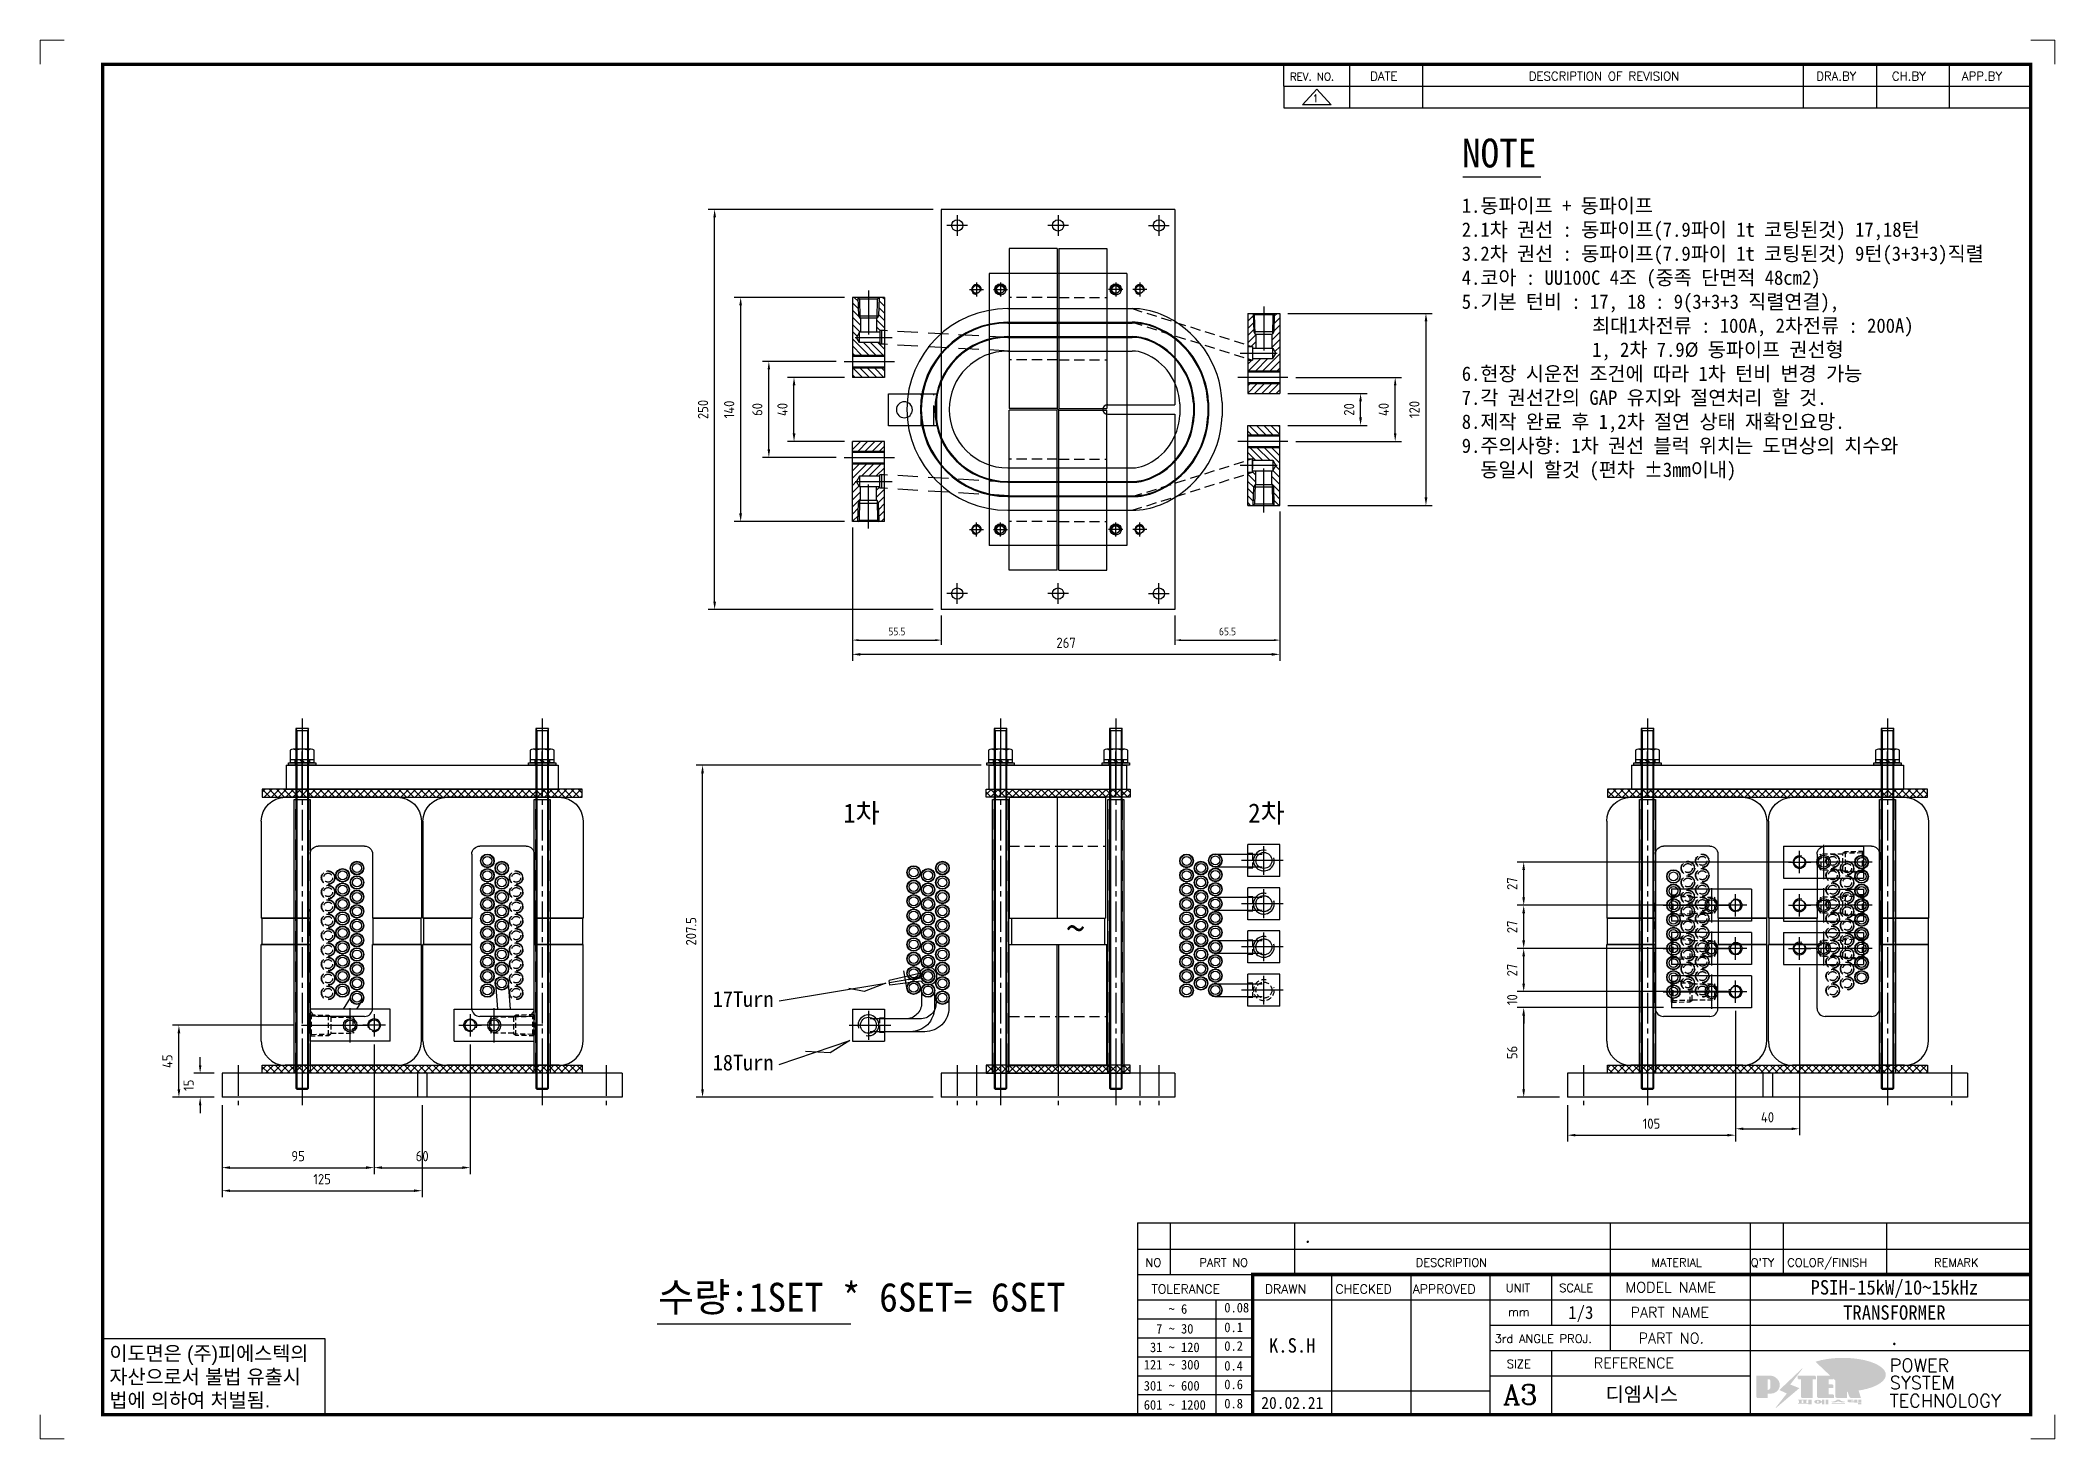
# Model space of a CAD drawing. Header units: millimetres. Extents: x 24815 to 37444, y -10619 to 6020.
# Drawn here: x 25884 to 27143, y -5974 to -5100 of the extents above; entities that cross this region are included whole.
import ezdxf
from ezdxf.enums import TextEntityAlignment as Align

# ---------------------------------------------------------------- set-up
doc = ezdxf.new("R2010")
doc.units = ezdxf.units.MM
for name, pattern in [('CENTER', [50.8, 31.75, -6.35, 6.35, -6.35]), ('CENTER2', [28.575, 19.05, -3.175, 3.175, -3.175]), ('HIDDEN', [9.525, 6.35, -3.175]), ('HIDDEN2', [4.7625, 3.175, -1.5875]), ('HIDDENX2', [19.05, 12.7, -6.35])]:
    doc.linetypes.add(name, pattern=pattern)
for name, color, linetype in [('CENTER', 1, 'CENTER'), ('FORMAT-1', 7, 'Continuous'), ('HIDDEN', 2, 'HIDDEN'), ('line', 3, 'Continuous'), ('THIN', 3, 'Continuous')]:
    doc.layers.add(name, color=color, linetype=linetype)
doc.styles.add('h1', font='')
doc.styles.add('HAN', font='')
doc.styles.add('RC', font='ROMANC.SHX')
doc.styles.add('ROMANT', font='romant')
doc.styles.add('RT', font='ROMANT.SHX', dxfattribs={"oblique": 15})
doc.styles.get("Standard").update_dxf_attribs({"font": 'ISOCP.SHX', "bigfont": 'WHGTXT.SHX'})
doc.styles.get('h1').set_extended_font_data('New Gulim')
doc.styles.get('HAN').set_extended_font_data('GulimChe')
doc.dimstyles.new('PS-1.5', dxfattribs={"dimscale": 1.5, "dimtxt": 3.2, "dimasz": 2.5, "dimexe": 2, "dimexo": 2.5, "dimgap": 2, "dimtad": 1, "dimtoh": 1, "dimrnd": 0.05, "dimzin": 12, "dimdsep": 46, "dimtxsty": 'Standard', "dimcen": 0, "dimclrt": 2, "dimazin": 3, "dimtfac": 1, "dimtofl": 0, "dimtmove": 0, "dimatfit": 3, "dimfxl": 0.18, "dimtolj": 1, "dimtzin": 0, "dimarcsym": 0})
doc.dimstyles.new('PS-2', dxfattribs={"dimscale": 2, "dimtxt": 3.2, "dimasz": 2.5, "dimexe": 2, "dimexo": 2.5, "dimgap": 2, "dimtad": 1, "dimtoh": 1, "dimrnd": 0.05, "dimzin": 12, "dimdsep": 46, "dimtxsty": 'Standard', "dimcen": 0, "dimclrt": 2, "dimazin": 3, "dimtfac": 1, "dimtofl": 0, "dimtmove": 0, "dimatfit": 3, "dimfxl": 0.18, "dimtolj": 1, "dimtzin": 0, "dimarcsym": 0})

msp = doc.modelspace()

# ---------------------------------------------------------------- texts
at = {"color": 2, "style": 'HAN'}
for s, height, p in [('NOTE', 18, (26772.51702, -5179.14791)), ('1차', 12, (26385.96732, -5588.59653)), ('2차', 12, (26638.98493, -5588.59653)), ('17Turn', 9.801, (26304.39838, -5703.71699)), ('18Turn', 9.801, (26304.39838, -5743.41306)), ('수량:1SET * 6SET= 6SET', 18, (26270.18985, -5894.13167))]:
    msp.add_text(s, height=height, dxfattribs=at).set_placement(p)
at = {"insert": (26772.39536, -5198.48674), "char_height": 9, "width": 423.2311165, "attachment_point": 1, "style": 'HAN'}
msp.add_mtext('{\\C2;1.동파이프 + 동파이프\\P2.1차 권선 : 동파이프(7.9파이 1t 코팅된것) 17,18턴\\P3.2차 권선 : 동파이프(7.9파이 1t 코팅된것) 9턴(3+3+3)직렬\\P4.코아 : UU100C 4조 (중족 단면적 48cm2)\\P\\C1;5.기본 턴비 : 17, 18 : 9(3+3+3 직렬연결), \\P              최대1차전류 : 100A, 2차전류 : 200A)\\P              1, 2차 7.9Ø 동파이프 권선형\\C2;\\P6.현장 시운전 조건에 따라 1차 턴비 변경 가능\\P7.각 권선간의 GAP 유지와 절연처리 할 것.\\P8.제작 완료 후 1,2차 절연 상태 재확인요망.\\P9.주의사향: 1차 권선 블럭 위치는 도면상의 치수와\\P  동일시 할것 (편차 ±3mm이내)}', dxfattribs=at)

# ---------------------------------------------------------------- blocks, each defined once
blk = doc.blocks.new('ARGE')
at = {"color": 3}
for p, q in [((54741.5, 131248.5), (54741.5, 131324)), ((54741.5, 131324), (54771.5, 131324)), ((54771.5, 131248.5), (54771.5, 131324)), ((54741.5, 131248.5), (54771.5, 131248.5))]:
    blk.add_line(p, q, dxfattribs=at)
at = {"linetype": 'HIDDENX2', "ltscale": 0.5}
blk.add_line((54741.5, 131279), (54771.5, 131279), dxfattribs=at)
blk = doc.blocks.new('34TWCE4TF4E5SYV6R')
h = blk.add_hatch()
h.set_pattern_fill('ANSI37', color=256, style=0)
h.set_pattern_definition([(45, (3973.7028, -4575.099), (-2.24506403, 2.24506403), []), (135, (3973.7028, -4575.099), (-2.24506403, -2.24506403), [])])
h.paths.add_polyline_path([(23066.8, -28207.2), (23066.8, -28202.2), (22976.8, -28202.2), (22976.8, -28207.2)])
at = {"color": 4}
for p, q in [((23066.8, -28202.2), (22976.8, -28202.2)), ((22976.8, -28202.2), (22976.8, -28207.2)), ((23066.8, -28207.2), (23066.8, -28202.2)), ((22976.8, -28207.2), (23066.8, -28207.2))]:
    blk.add_line(p, q, dxfattribs=at)
blk = doc.blocks.new('FAF')
at = {"color": 3}
for p, q in [((54741.5, 131416), (54741.5, 131340.5)), ((54741.5, 131416), (54771.5, 131416)), ((54771.5, 131416), (54771.5, 131340.5)), ((54741.5, 131340.5), (54771.5, 131340.5))]:
    blk.add_line(p, q, dxfattribs=at)
at = {"linetype": 'HIDDENX2', "ltscale": 0.5}
blk.add_line((54741.5, 131385.5), (54771.5, 131385.5), dxfattribs=at)
blk = doc.blocks.new('E5T6UMYI')
at = {"color": 3}
for p, q in [((1963.6, 1256.6), (2021.6, 1256.6)), ((1963.6, 1256.6), (1963.6, 1240.1)), ((2021.6, 1256.6), (2021.6, 1240.1)), ((1963.6, 1240.1), (2021.6, 1240.1))]:
    blk.add_line(p, q, dxfattribs=at)
at = {"color": 3, "style": 'HAN'}
blk.add_text('~', height=18, dxfattribs=at).set_placement((1997.7, 1241.2))
blk = doc.blocks.new('A$C2A0F191C')
at = {"color": 2, "linetype": 'CENTER', "ltscale": 3}
for p, q in [((-22.1, 0), (4, 0)), ((-10, 9), (-10, -9))]:
    blk.add_line(p, q, dxfattribs=at)
at = {"color": 1}
for p, q in [((-20, 10), (-20, -10)), ((-20, 10), (0, 10)), ((0, 10), (0, -10)), ((-20, -10), (0, -10))]:
    blk.add_line(p, q, dxfattribs=at)
at = {"linetype": 'HIDDEN2'}
for p, q in [((-3, 4.5), (-3, -4.5)), ((0, 4.5), (-3, 4.5)), ((0, -4.5), (-3, -4.5))]:
    blk.add_line(p, q, dxfattribs=at)
at = {"color": 3}
blk.add_circle((-10, 0), 5, dxfattribs=at)
blk.add_arc((-10, 0), 6.5, 256.7549, 195.2477)
blk = doc.blocks.new('A$C573335D4')
at = {"color": 1}
for p, q in [((-65, 4), (-35.4, 4)), ((-65, -4), (-35.4, -4)), ((-65, -23), (-35.4, -23)), ((-44.4, -37), (-44.4, -17)), ((-24.4, -17), (-44.4, -17)), ((-24.4, -37), (-24.4, -17)), ((-65, -31), (-35.4, -31)), ((-24.4, -37), (-44.4, -37))]:
    blk.add_line(p, q, dxfattribs=at)
at = {"linetype": 'HIDDEN2'}
for p, q in [((-44.4, -22.5), (-41.4, -22.5)), ((-41.4, -31.5), (-41.4, -22.5)), ((-44.4, -31.5), (-41.4, -31.5))]:
    blk.add_line(p, q, dxfattribs=at)
at = {"color": 2, "linetype": 'CENTER', "ltscale": 3}
for p, q in [((-34.4, -36), (-34.4, -18)), ((-22.3, -27), (-48.4, -27))]:
    blk.add_line(p, q, dxfattribs=at)
at = {"color": 2}
for centre in [(-64.7, 0), (-253.2, -7.5), (-253.2, -16.5), (-64.7, -9), (-253.2, -25.5), (-64.7, -18), (-64.7, -27)]:
    blk.add_circle(centre, 4.25, dxfattribs=at)
at = {"color": 1}
for centre, radius in [((-64.7, 0), 4), ((-64.7, 0), 2.8), ((-253.2, -7.5), 4), ((-253.2, -16.5), 4), ((-253.2, -7.5), 2.8), ((-64.7, -9), 4), ((-64.7, -9), 2.8), ((-253.2, -25.5), 4), ((-253.2, -16.5), 2.8), ((-253.2, -25.5), 2.8), ((-64.7, -18), 4), ((-64.7, -27), 4), ((-64.7, -18), 2.8), ((-64.7, -27), 2.8)]:
    blk.add_circle(centre, radius, dxfattribs=at)
at = {"color": 2, "linetype": 'HIDDEN2'}
blk.add_circle((-34.4, -27), 5, dxfattribs=at)
blk.add_arc((-34.4, -27), 6.5, 76.7549, 15.2477, dxfattribs=at)
at = {"rotation": 180}
blk.add_blockref('A$C2A0F191C', (-44.4, 0), dxfattribs=at)
blk = doc.blocks.new('A$C686D5E35')
for p, q in [((4, 32), (-4, 32)), ((-4, 30.8), (4, 30.8)), ((5.6, 19.1), (-5.6, 19.1)), ((-3.8, 18.5), (-3.8, 12.6)), ((-1.6, 12.6), (0.4, 10.6)), ((-0.4, 12.6), (1.6, 10.6)), ((3.8, 18.5), (3.8, 12.6)), ((-4.2, 9), (-4.2, 10.6)), ((4.2, 9), (4.2, 10.6)), ((-4, -192.8), (4, -192.8))]:
    blk.add_line(p, q)
at = {"color": 1, "linetype": 'CENTER2', "ltscale": 0.2}
blk.add_line((0, 36), (0, -9.5), dxfattribs=at)
at = {"color": 8}
for p, q in [((-5, -183.5), (-5, -12.5)), ((-5, -12.5), (5, -12.5)), ((5, -12.5), (5, -183.5)), ((5, -183.5), (-5, -183.5))]:
    blk.add_line(p, q, dxfattribs=at)
at = {"color": 2, "linetype": 'HIDDENX2'}
for p, q in [((-4, -183.5), (-4, -12.5)), ((4, -12.5), (4, -183.5))]:
    blk.add_line(p, q, dxfattribs=at)
for points in [[(-4, 32), (-4, -192.8), (-3.3, -193.5), (3.3, -193.5), (4, -192.8), (4, 32)], [(7.3, 12.6), (7.3, 10.6), (-7.3, 10.6), (-7.3, 12.6), (7.3, 12.6)], [(-8.5, 9), (-8.5, 10.6), (8.5, 10.6), (8.5, 9), (-8.5, 9)]]:
    blk.add_lwpolyline(points)
blk.add_lwpolyline([(7.5, 12.6), (7.5, 18.5, 0.309401), (3.8, 18.5, 0.154701), (-3.8, 18.5, 0.309401), (-7.5, 18.5), (-7.5, 12.6), (7.5, 12.6)], format="xyb")
at = {"layer": 'CENTER', "linetype": 'CENTER2'}
blk.add_line((0, 38.2), (0, -202.5), dxfattribs=at)
at = {"layer": 'CENTER'}
for p, q in [((0, 26.6), (0, -7.4)), ((0, 21.6), (0, -7.4)), ((0, -11), (0, 17.6))]:
    blk.add_line(p, q, dxfattribs=at)
at = {"layer": 'HIDDEN'}
for p, q in [((-4.6, 12.6), (-4.6, 10.6)), ((4.6, 12.6), (4.6, 10.6))]:
    blk.add_line(p, q, dxfattribs=at)
at = {"layer": 'THIN'}
for points in [[(-4, 32), (-3.3, 30.8), (-3.3, -193.5)], [(4, 32), (3.3, 30.8), (3.3, -193.5)]]:
    blk.add_lwpolyline(points, dxfattribs=at)
blk = doc.blocks.new('EARTYHTR')
at = {"color": 253}
for p, q in [((55177.3, 131888.9), (55158.2, 131884.6)), ((55158.7, 131881.6), (55158.2, 131884.6)), ((55170.5, 131885.2), (55158.4, 131883.1)), ((55178.2, 131884.1), (55158.7, 131881.6)), ((55167.3, 131890.7), (55169.3, 131879)), ((55170.2, 131885.2), (55178.6, 131887.2)), ((55170.5, 131885.2), (55178.7, 131886.2))]:
    blk.add_line(p, q, dxfattribs=at)
for radius, start, end in [(5.5, 216.5602, 163.4398), (4, 197.2086, 182.7924)]:
    blk.add_arc((55182.6, 131887.4), radius, start, end, dxfattribs=at)
blk = doc.blocks.new('njksrjae35')
h = blk.add_hatch()
h.set_pattern_fill('ANSI37', color=256, style=0)
h.set_pattern_definition([(45, (-1058.3974, 44588.323), (-2.24506403, 2.24506403), []), (135, (-1058.3974, 44588.323), (-2.24506403, -2.24506403), [])])
h.paths.add_polyline_path([(18164.7, 20956.2), (18164.7, 20961.2), (17964.7, 20961.2), (17964.7, 20956.2)])
at = {"color": 4}
for p, q in [((18164.7, 20961.2), (17964.7, 20961.2)), ((17964.7, 20961.2), (17964.7, 20956.2)), ((17964.7, 20956.2), (18164.7, 20956.2)), ((18164.7, 20956.2), (18164.7, 20961.2))]:
    blk.add_line(p, q, dxfattribs=at)
blk = doc.blocks.new('asdgdgd')
at = {"color": 252}
for p, q in [((-650.6, 283), (-580.6, 283)), ((-665.6, 268), (-665.6, 207.5)), ((-565.6, 268), (-565.6, 207.5)), ((-630.1, 252.5), (-601.1, 252.5)), ((-635.1, 247.5), (-635.1, 207.5)), ((-596.1, 247.5), (-596.1, 207.5)), ((-665.6, 207.5), (-635.1, 207.5)), ((-596.1, 207.5), (-565.6, 207.5))]:
    blk.add_line(p, q, dxfattribs=at)
for centre, radius, start, end in [((-650.6, 268), 15, 90, 180), ((-580.6, 268), 15, 0, 90), ((-630.1, 247.5), 5, 90, 180), ((-601.1, 247.5), 5, 0, 90)]:
    blk.add_arc(centre, radius, start, end, dxfattribs=at)
blk = doc.blocks.new('A$C5D472E1A')
at = {"color": 2, "linetype": 'CENTER', "ltscale": 3}
for p, q in [((-30.3, 0), (-9.9, 0)), ((-10.7, 0), (10.7, 0)), ((0, -10.7), (0, 10.7)), ((15, 7), (15, -7)), ((22, 0), (8, 0))]:
    blk.add_line(p, q, dxfattribs=at)
at = {"color": 1}
for p, q in [((-25, -10), (-25, 10)), ((25, 10), (-25, 10)), ((25, -10), (25, 10)), ((25, -10), (-25, -10))]:
    blk.add_line(p, q, dxfattribs=at)
at = {"linetype": 'HIDDEN2'}
for p, q in [((-25, 6.6), (-25, -6.6)), ((-24.1, 5.7), (-25, 6.6)), ((-24.1, -5.7), (-24.1, 5.7)), ((-12, 5.4), (-24.1, 5.7)), ((-13.6, -6.3), (-13.6, 6.3)), ((-12, 5.4), (-12, -5.4)), ((-12, 5), (1.8, 5)), ((1.8, 5), (4.4, 0)), ((1.8, -5), (1.8, 5)), ((4.4, 0), (1.8, -5)), ((-25, -6.6), (-24.1, -5.7)), ((-24.1, -5.7), (-12, -5.4)), ((-12, -5), (1.8, -5))]:
    blk.add_line(p, q, dxfattribs=at)
for points in [[(-25, 6.6), (-13.6, 6.3), (-12, 5.4)], [(-25, -6.6), (-13.6, -6.3), (-12, -5.4)]]:
    blk.add_lwpolyline(points, dxfattribs=at)
at = {"color": 1}
for radius in [4.25, 3.25]:
    blk.add_circle((0, 0), radius, dxfattribs=at)
at = {"color": 3}
blk.add_circle((15, 0), 3.4, dxfattribs=at)
blk.add_arc((15, 0), 4, 250.3438, 203.5291)
blk = doc.blocks.new('*D1065')
at = {"color": 0, "lineweight": -2, "transparency": 16777216}
for p, q in [((26663.7, -5320.4), (26713.2, -5320.4)), ((26709.2, -5335.4), (26709.2, -5325.4)), ((26663.7, -5340.4), (26713.2, -5340.4))]:
    blk.add_line(p, q, dxfattribs=at)
at = {"color": 0, "transparency": 16777216}
for points in [[(26708.3, -5325.4), (26710, -5325.4), (26709.2, -5320.4)], [(26708.3, -5335.4), (26710, -5335.4), (26709.2, -5340.4)]]:
    blk.add_solid(points, dxfattribs=at)
at = {"layer": 'Defpoints', "color": 0, "transparency": 16777216}
for p in [(26658.7, -5320.4), (26709.2, -5320.4), (26658.7, -5340.4)]:
    blk.add_point(p, dxfattribs=at)
at = {"color": 2, "transparency": 16777216, "insert": (26702, -5330.4), "char_height": 6.4, "attachment_point": 5, "rotation": 90}
blk.add_mtext('\\A1;20', dxfattribs=at)
blk = doc.blocks.new('*D1066')
at = {"color": 0, "lineweight": -2, "transparency": 16777216}
for p, q in [((26668.8, -5310.4), (26734.8, -5310.4)), ((26730.8, -5345.4), (26730.8, -5315.4)), ((26668.8, -5350.4), (26734.8, -5350.4))]:
    blk.add_line(p, q, dxfattribs=at)
at = {"color": 0, "transparency": 16777216}
for points in [[(26730, -5315.4), (26731.6, -5315.4), (26730.8, -5310.4)], [(26730, -5345.4), (26731.6, -5345.4), (26730.8, -5350.4)]]:
    blk.add_solid(points, dxfattribs=at)
at = {"layer": 'Defpoints', "color": 0, "transparency": 16777216}
for p in [(26663.8, -5310.4), (26730.8, -5310.4), (26663.8, -5350.4)]:
    blk.add_point(p, dxfattribs=at)
at = {"color": 2, "transparency": 16777216, "insert": (26723.6, -5330.4), "char_height": 6.4, "attachment_point": 5, "rotation": 90}
blk.add_mtext('\\A1;40', dxfattribs=at)
blk = doc.blocks.new('A$C65CF651A')
at = {"color": 2, "linetype": 'CENTER', "ltscale": 3}
for p, q in [((-30.3, 0), (-9.9, 0)), ((-10.7, 0), (10.7, 0)), ((0, -10.7), (0, 10.7)), ((15, 7), (15, -7)), ((22, 0), (8, 0))]:
    blk.add_line(p, q, dxfattribs=at)
at = {"color": 1}
for p, q in [((-25, -10), (-25, 10)), ((25, 10), (-25, 10)), ((25, -10), (25, 10)), ((25, -10), (-25, -10))]:
    blk.add_line(p, q, dxfattribs=at)
at = {"linetype": 'HIDDEN2'}
for p, q in [((-25, 6.6), (-25, -6.6)), ((-24.1, 5.7), (-25, 6.6)), ((-24.1, -5.7), (-24.1, 5.7)), ((-12, 5.4), (-24.1, 5.7)), ((-13.6, -6.3), (-13.6, 6.3)), ((-12, 5.4), (-12, -5.4)), ((-12, 5), (1.8, 5)), ((1.8, 5), (4.4, 0)), ((1.8, -5), (1.8, 5)), ((4.4, 0), (1.8, -5)), ((-25, -6.6), (-24.1, -5.7)), ((-24.1, -5.7), (-12, -5.4)), ((-12, -5), (1.8, -5))]:
    blk.add_line(p, q, dxfattribs=at)
for points in [[(-25, 6.6), (-13.6, 6.3), (-12, 5.4)], [(-25, -6.6), (-13.6, -6.3), (-12, -5.4)]]:
    blk.add_lwpolyline(points, dxfattribs=at)
at = {"color": 1}
for radius in [4.25, 3.25]:
    blk.add_circle((0, 0), radius, dxfattribs=at)
at = {"color": 3}
blk.add_circle((15, 0), 3.4, dxfattribs=at)
blk.add_arc((15, 0), 4, 250.3438, 203.5291)
blk = doc.blocks.new('qweafwa')
at = {"color": 3}
for p, q in [((54843.1, 131569.9), (54943.1, 131569.9)), ((54843.1, 131569.9), (54843.1, 131539.9)), ((54943.1, 131569.9), (54943.1, 131539.9)), ((54843.1, 131539.9), (54943.1, 131539.9))]:
    blk.add_line(p, q, dxfattribs=at)
at = {"color": 2, "linetype": 'HIDDENX2', "ltscale": 0.5}
for p, q in [((54873.6, 131569.9), (54873.6, 131539.9)), ((54912.6, 131569.9), (54912.6, 131539.9))]:
    blk.add_line(p, q, dxfattribs=at)
blk = doc.blocks.new('W3FCDSERTF')
at = {"color": 40}
for p, q in [((17905.8, -33979), (17905.8, -34065)), ((17905.8, -33979), (18075.8, -33979)), ((18075.8, -33979), (18075.8, -34065)), ((17905.8, -34065), (18075.8, -34065))]:
    blk.add_line(p, q, dxfattribs=at)
at = {"color": 1, "linetype": 'CENTER2'}
for p, q in [((17911.4, -33986), (17920.2, -33986)), ((17915.8, -33981.6), (17915.8, -33990.4)), ((18070.2, -33986), (18061.4, -33986)), ((18065.8, -33981.6), (18065.8, -33990.4)), ((17915.8, -34062.4), (17915.8, -34053.6)), ((18065.8, -34062.4), (18065.8, -34053.6)), ((17911.4, -34058), (17920.2, -34058)), ((18070.2, -34058), (18061.4, -34058))]:
    blk.add_line(p, q, dxfattribs=at)
at = {"color": 40}
for centre in [(17915.8, -33986), (18065.8, -33986), (17915.8, -34058), (18065.8, -34058)]:
    blk.add_circle(centre, 3.5, dxfattribs=at)
blk = doc.blocks.new('QW3EFCWEW4RT')
h = blk.add_hatch()
h.set_pattern_fill('ANSI31', color=256, style=0)
h.set_pattern_definition([(45, (20879.2575, 78.3932), (-2.24506403, 2.24506403), [])])
h.paths.add_polyline_path([(17403.7, -34509.9), (17403.7, -34513.3), (17415.1, -34513.6), (17416.7, -34514.5), (17416.7, -34514.9), (17425.4, -34514.9), (17425.4, -34512.9), (17424.4, -34512.9), (17424.4, -34509.9)], flags=17)
h.paths.add_polyline_path([(17416.7, -34524.9), (17416.7, -34525.3), (17415.1, -34526.2), (17403.7, -34526.5), (17403.7, -34529.9), (17439.7, -34529.9), (17439.7, -34509.9), (17432.9, -34509.9), (17432.9, -34512.9), (17431.9, -34512.9), (17431.9, -34525.6), (17428.7, -34527.4), (17425.4, -34525.6), (17425.4, -34524.9)])
h.paths.add_polyline_path([(17453.7, -34509.9), (17447.7, -34509.9), (17447.7, -34529.9), (17453.7, -34529.9)])
at = {"color": 1, "linetype": 'CENTER', "ltscale": 3}
for p, q in [((17428.7, -34528.2), (17428.7, -34505.2)), ((17443.7, -34535), (17443.7, -34503.6)), ((17399.3, -34519.9), (17426.8, -34519.9))]:
    blk.add_line(p, q, dxfattribs=at)
at = {"color": 1}
for p, q in [((17403.7, -34509.9), (17453.7, -34509.9)), ((17403.7, -34509.9), (17403.7, -34529.9)), ((17416.7, -34514.9), (17425.4, -34514.9)), ((17424.4, -34509.9), (17424.4, -34512.9)), ((17424.4, -34512.9), (17432.9, -34512.9)), ((17425.4, -34512.9), (17425.4, -34525.6)), ((17431.9, -34512.9), (17431.9, -34525.6)), ((17432.9, -34509.9), (17432.9, -34512.9)), ((17453.7, -34509.9), (17453.7, -34529.9)), ((17403.7, -34529.9), (17453.7, -34529.9)), ((17416.7, -34524.9), (17425.4, -34524.9)), ((17425.4, -34525.6), (17428.7, -34527.4)), ((17431.9, -34525.6), (17425.4, -34525.6)), ((17431.9, -34525.6), (17428.7, -34527.4))]:
    blk.add_line(p, q, dxfattribs=at)
at = {"color": 2}
blk.add_line((17403.7, -34511.5), (17403.7, -34525.8), dxfattribs=at)
for p, q in [((17403.7, -34513.3), (17403.7, -34526.5)), ((17404.6, -34514.2), (17403.7, -34513.3)), ((17404.6, -34525.6), (17404.6, -34514.2)), ((17415.1, -34526.2), (17415.1, -34513.6)), ((17416.7, -34514.5), (17416.7, -34525.3)), ((17439.7, -34529.9), (17439.7, -34509.9)), ((17447.7, -34529.9), (17447.7, -34509.9)), ((17403.7, -34526.5), (17404.6, -34525.6))]:
    blk.add_line(p, q)
at = {"color": 3}
for p, q in [((17416.7, -34514.5), (17404.6, -34514.2)), ((17440.3, -34529.9), (17440.3, -34509.9)), ((17447.1, -34529.9), (17447.1, -34509.9)), ((17404.6, -34525.6), (17416.7, -34525.3))]:
    blk.add_line(p, q, dxfattribs=at)
for points in [[(17403.7, -34513.3), (17415.1, -34513.6), (17416.7, -34514.5)], [(17403.7, -34526.5), (17415.1, -34526.2), (17416.7, -34525.3)]]:
    blk.add_lwpolyline(points)
blk = doc.blocks.new('qw33erdcw4e4rt')
at = {"color": 40}
for p, q in [((17883.3, -34082.7), (17883.3, -33936.7)), ((18133.3, -33936.7), (17883.3, -33936.7)), ((18133.3, -34082.7), (18133.3, -33936.7)), ((18005.3, -34040.7), (18005.3, -34082.7)), ((18011.3, -34040.7), (18011.3, -34082.7)), ((18005.3, -34082.7), (17883.3, -34082.7)), ((18133.3, -34082.7), (18011.3, -34082.7))]:
    blk.add_line(p, q, dxfattribs=at)
at = {"color": 1, "linetype": 'CENTER2'}
for p, q in [((17893.3, -33953.2), (17893.3, -33940.2)), ((18123.3, -33953.2), (18123.3, -33940.2)), ((17886.8, -33946.7), (17899.8, -33946.7)), ((18129.8, -33946.7), (18116.8, -33946.7)), ((17929, -33958.7), (17937.7, -33958.7)), ((17933.3, -33954.3), (17933.3, -33963.1)), ((18087.7, -33958.7), (18079, -33958.7)), ((18083.3, -33954.3), (18083.3, -33963.1)), ((17929, -33973.7), (17937.7, -33973.7)), ((17933.3, -33969.3), (17933.3, -33978.1)), ((18087.7, -33973.7), (18079, -33973.7)), ((18083.3, -33969.3), (18083.3, -33978.1)), ((17893.3, -34016.2), (17893.3, -34003.2)), ((18123.3, -34016.2), (18123.3, -34003.2)), ((17886.8, -34009.7), (17899.8, -34009.7)), ((18129.8, -34009.7), (18116.8, -34009.7)), ((17933.3, -34050.1), (17933.3, -34041.3)), ((18083.3, -34050.1), (18083.3, -34041.3)), ((17929, -34045.7), (17937.7, -34045.7)), ((18087.7, -34045.7), (18079, -34045.7)), ((17893.3, -34066.2), (17893.3, -34079.2)), ((17929, -34060.7), (17937.7, -34060.7)), ((17933.3, -34065.1), (17933.3, -34056.3)), ((18087.7, -34060.7), (18079, -34060.7)), ((18083.3, -34065.1), (18083.3, -34056.3)), ((18123.3, -34066.2), (18123.3, -34079.2)), ((17886.8, -34072.7), (17899.8, -34072.7)), ((18129.8, -34072.7), (18116.8, -34072.7))]:
    blk.add_line(p, q, dxfattribs=at)
at = {"color": 40}
for centre in [(17893.3, -33946.7), (18123.3, -33946.7), (17893.3, -34009.7), (18123.3, -34009.7), (17893.3, -34072.7), (18123.3, -34072.7)]:
    blk.add_circle(centre, 3.5, dxfattribs=at)
for centre in [(17933.3, -33958.7), (18083.3, -33958.7), (17933.3, -33973.7), (18083.3, -33973.7), (17933.3, -34045.7), (18083.3, -34045.7), (17933.3, -34060.7), (18083.3, -34060.7)]:
    blk.add_circle(centre, 2.4)
at = {"color": 3}
for centre in [(17933.3, -33958.7), (18083.3, -33958.7), (17933.3, -33973.7), (18083.3, -33973.7), (17933.3, -34045.7), (18083.3, -34045.7), (17933.3, -34060.7), (18083.3, -34060.7)]:
    blk.add_arc(centre, 3, 249.0926, 189.4276, dxfattribs=at)
at = {"color": 40}
blk.add_arc((18008.3, -34040.7), 3, 0, 180, dxfattribs=at)
blk = doc.blocks.new('aseefwAG')
at = {"color": 6}
for p, q in [((978.7, 254.3), (948.7, 254.3)), ((948.7, 254.3), (948.7, 234.3)), ((978.7, 234.3), (978.7, 254.3)), ((948.7, 234.3), (978.7, 234.3))]:
    blk.add_line(p, q, dxfattribs=at)
at = {"color": 2, "linetype": 'HIDDENX2'}
for p, q in [((950.2, 234.3), (950.2, 254.3)), ((958.2, 234.3), (958.2, 254.3))]:
    blk.add_line(p, q, dxfattribs=at)
at = {"color": 6}
blk.add_circle((968.7, 244.3), 5, dxfattribs=at)
blk = doc.blocks.new('A$C7964379B')
at = {"color": 6, "linetype": 'CENTER2'}
for p, q in [((5, 63), (-20, 63)), ((5, 0), (-20, 0)), ((5, -63), (-20, -63))]:
    blk.add_line(p, q, dxfattribs=at)
at = {"color": 40}
for p, q in [((-15, -73), (-15, 73)), ((0, 73), (-15, 73)), ((0, -73), (0, 73)), ((0, -73), (-15, -73))]:
    blk.add_line(p, q, dxfattribs=at)
at = {"color": 1, "linetype": 'CENTER2'}
for p, q in [((5, 51), (-20, 51)), ((5, 36), (-20, 36)), ((5, -36), (-20, -36)), ((5, -51), (-20, -51))]:
    blk.add_line(p, q, dxfattribs=at)
blk = doc.blocks.new('A$C253B4A01')
at = {"color": 1, "linetype": 'CENTER2'}
for p, q in [((-5, 0), (20, 0)), ((-5, -72), (20, -72))]:
    blk.add_line(p, q, dxfattribs=at)
at = {"color": 40}
for p, q in [((0, 7), (0, -79)), ((0, 7), (15, 7)), ((15, 7), (15, -79)), ((0, -79), (15, -79))]:
    blk.add_line(p, q, dxfattribs=at)
blk = doc.blocks.new('A$C3C485ACB')
at = {"color": 40}
for p, q in [((-10, 15), (160, 15)), ((-10, 15), (-10, 0)), ((160, 15), (160, 0)), ((-10, 0), (160, 0))]:
    blk.add_line(p, q, dxfattribs=at)
at = {"color": 1, "linetype": 'CENTER2'}
for p, q in [((0, 20), (0, -5)), ((150, 20), (150, -5))]:
    blk.add_line(p, q, dxfattribs=at)
blk = doc.blocks.new('A$C2D0135BD')
at = {"color": 40}
for p, q in [((200, 0), (-50, 0)), ((-50, 0), (-50, -15)), ((78, 0), (78, -15)), ((200, 0), (200, -15)), ((72, 0), (72, -15)), ((200, -15), (-50, -15))]:
    blk.add_line(p, q, dxfattribs=at)
at = {"color": 1, "linetype": 'CENTER2'}
for p, q in [((-40, 5), (-40, -20)), ((0, 5), (0, -20)), ((150, 5), (150, -20)), ((190, 5), (190, -20))]:
    blk.add_line(p, q, dxfattribs=at)
blk = doc.blocks.new('t3')
for p, q in [((0, 15.88), (46.25, 15.88)), ((0, 15.88), (0, 0)), ((46.25, 15.88), (46.25, 0)), ((0, 0), (46.25, 0))]:
    blk.add_line(p, q)
at = {"color": 1, "style": 'h1'}
for s, p in [('이도면은 (주)피에스텍의', (1.4, 11.29)), ('자산으로서 불법 유출시', (1.4, 6.41)), ('법에 의하여 처벌됨.', (1.4, 1.52))]:
    blk.add_text(s, height=3, dxfattribs=at).set_placement(p)
blk = doc.blocks.new('new LOGO')
at = {"layer": 'line'}
h = blk.add_hatch(color=1, dxfattribs=at)
h.paths.add_polyline_path([(41.5, 16.4), (54.3, 16.4, 1), (54.3, 82.9), (0, 82.9), (0, -0.1), (41.5, -0.1)])
h.paths.add_polyline_path([(41.5, 27.9), (41.5, 71.9), (43.6, 71.9, -0.414214), (54.6, 60.9), (54.6, 38.9, -0.414214), (43.6, 27.9)], flags=16)
h.paths.add_polyline_path([(214.7, 71.9), (227.5, 71.9), (227.5, 82.9), (159.7, 82.9), (159.7, 71.9), (172.5, 71.9), (172.5, -0.1), (214.7, -0.1)])
h.paths.add_polyline_path([(276, 37.4), (294.8, 37.4), (294.8, 49.1), (276, 49.1), (276, 71.9), (294.8, 71.9), (294.8, 82.9), (234.5, 82.9), (234.5, -0.1), (297, -0.1), (297, 10.9), (276, 10.9)])
h.paths.add_polyline_path([(347.2, 35.2), (359.7, -0.1), (400.5, -0.1), (379.6, 66.8), (399.7, 82.9), (380.6, 82.9), (347.2, 61.6), (347.2, 82.9), (305.5, 82.9), (305.5, -0.1), (347.2, -0.1)])
h = blk.add_hatch(color=250, dxfattribs=at)
h.paths.add_polyline_path([(44.5, 69.4), (46.6, 69.4, -0.129793), (52, 68, 0.221832), (43.6, 71.9), (41.5, 71.9), (41.5, 27.9), (43.6, 27.9, 0.02048), (44.5, 28)], flags=17)
h.paths.add_polyline_path([(44.5, 13.9), (57.3, 13.9, 0.72362), (77.1, 73.9, -0.679777), (54.3, 16.4), (41.5, 16.4), (41.5, -0.1), (3, -0.1), (3, -2.6), (44.5, -2.6)])
h.paths.add_polyline_path([(117.9, 14.2), (71.5, -44.4), (77.1, -39.6), (120.8, 15.6), (92, 28.9), (173.3, 106), (177.5, 111.4), (89.1, 27.6)])
h.paths.add_polyline_path([(162.7, 71.9), (162.7, 69.4), (172.5, 69.4), (172.5, 71.9)], flags=17)
h.paths.add_polyline_path([(217.7, 69.4), (230.5, 69.4), (230.5, 80.4), (227.5, 80.4), (227.5, 71.9), (214.7, 71.9), (214.7, -0.1), (175.5, -0.1), (175.5, -2.6), (217.7, -2.6)])
h.paths.add_polyline_path([(297.8, 46.6), (294.8, 46.6), (294.8, 37.4), (276, 37.4), (276, 10.9), (279, 10.9), (279, 34.9), (297.8, 34.9)])
h.paths.add_polyline_path([(300, 8.4), (297, 8.4), (297, -0.1), (237.5, -0.1), (237.5, -2.6), (300, -2.6)])
h.paths.add_polyline_path([(297.8, 80.4), (294.8, 80.4), (294.8, 71.9), (276, 71.9), (276, 49.1), (279, 49.1), (279, 69.4), (297.8, 69.4)])
h.paths.add_polyline_path([(350.2, 80.4), (347.2, 80.4), (347.2, 61.6), (350.2, 63.5)])
h.paths.add_polyline_path([(350.2, 26.7), (347.2, 35.2), (347.2, -0.1), (308.5, -0.1), (308.5, -2.6), (350.2, -2.6)])
h.paths.add_polyline_path([(402.7, 80.4), (396.5, 80.4), (379.6, 66.8), (400.5, -0.1), (361.8, -0.1), (362.7, -2.6), (403.5, -2.6), (382.6, 64.3)])
blk.add_hatch(color=5, dxfattribs=at).paths.add_polyline_path([(166.3, 35), (131, 49), (180.4, 112.7), (92, 28.9), (120.8, 15.6), (74.4, -43)])
h = blk.add_hatch(color=253, dxfattribs=at)
edge = h.paths.add_edge_path()
edge.add_ellipse((333.9, 86.4), major_axis=(-165.9, 0), ratio=0.39426, start_angle=111.51268, end_angle=334.46902)
edge.add_ellipse((314.1, 81.2), major_axis=(-153.7, 0), ratio=0.40699, start_angle=121.30662, end_angle=327.74369, ccw=False)
edge.add_line((394, 27.8), (394.7, 25.6))
h = blk.add_hatch(color=250, dxfattribs=at)
edge = h.paths.add_edge_path()
edge.add_ellipse((237.8, -17.6), major_axis=(-14.3, 0), ratio=0.526336, start_angle=192.2456, end_angle=269.07481)
edge.add_line((238.1, -10.1), (237.6, -10.1))
edge.add_ellipse((237.8, -17.6), major_axis=(-14.3, 0), ratio=0.526336, start_angle=270.92519, end_angle=449.07481)
edge.add_line((237.6, -25.1), (238.1, -25.1))
edge.add_ellipse((237.8, -17.6), major_axis=(-14.3, 0), ratio=0.526336, start_angle=450.92519, end_angle=527.7544)
edge.add_line((251.7, -19.2), (254.1, -19.2))
edge.add_line((254.1, -19.2), (254.1, -27.1))
edge.add_line((254.1, -27.1), (263.1, -27.1))
edge.add_line((263.1, -27.1), (263.1, -10.1))
edge.add_line((263.1, -10.1), (254.1, -10.1))
edge.add_line((254.1, -10.1), (254.1, -16))
edge.add_line((254.1, -16), (251.7, -16))
h.paths.add_polyline_path([(241, -16.4), (241, -18.7, -1), (234.4, -18.7), (234.4, -16.4, -1)], flags=16)
h.paths.add_polyline_path([(278.2, -10.1), (268.1, -10.1), (268.1, -27.1), (278.2, -27.1)])
h.paths.add_polyline_path([(310.3, -10.1), (310.3, -11.1, -0.157169), (289.3, -17.5), (294, -19.9, 0.128407), (316.3, -15.9, 0.128407), (338.6, -19.9), (343.3, -17.5, -0.157169), (322.2, -11.1), (322.2, -10.1)])
h.paths.add_polyline_path([(342.1, -25.1), (342.1, -22.3), (290.4, -22.3), (290.4, -25.1)])
h.paths.add_polyline_path([(352, -10.1), (352, -16.2, 0.414214), (354, -18.2), (378.7, -18.2), (378.7, -19.6), (390.2, -19.6), (390.2, -10.1), (378.7, -10.1), (378.7, -13.6), (374.7, -13.6), (374.7, -15.1), (378.7, -15.1), (378.7, -16.2), (364.7, -16.2), (364.7, -15.1), (371.2, -15.1), (371.2, -13.6), (364.7, -13.6), (364.7, -12.6), (374.7, -12.6), (374.7, -10.1)])
h.paths.add_polyline_path([(393.8, -10.1), (393.8, -19.6), (405, -19.6), (405, -10.1)])
h.paths.add_polyline_path([(405, -27.1), (405, -20.9), (356.8, -20.9), (356.8, -23), (391.8, -23), (391.8, -27.1)])
h.paths.add_polyline_path([(200.4, -10.1), (200.4, -22.3), (193.2, -22.3), (193.2, -12.6), (196.6, -12.6), (196.6, -10.1), (161, -10.1), (161, -12.6), (164.5, -12.6), (164.5, -22.3), (161, -22.3), (161, -25.1), (200.4, -25.1), (200.4, -27.1), (213.9, -27.1), (213.9, -10.1)])
h.paths.add_polyline_path([(182, -12.6), (175.6, -12.6), (175.6, -22.3), (182, -22.3)], flags=17)
blk = doc.blocks.new('format-3')
at = {"color": 3, "lineweight": 9}
for p, q in [((0, 286.3), (0, 291.3)), ((5, 291.3), (0, 291.3)), ((414.5, 291.3), (419.5, 291.3)), ((419.5, 286.3), (419.5, 291.3)), ((0, 5), (0, 0)), ((419.5, 5), (419.5, 0)), ((5, 0), (0, 0)), ((414.5, 0), (419.5, 0))]:
    blk.add_line(p, q, dxfattribs=at)
at = {"color": 180}
for p, q in [((258.97, 281.75), (258.97, 286.3)), ((272.71, 281.75), (272.71, 286.3)), ((287.94, 281.75), (287.94, 286.3)), ((367.22, 281.75), (367.22, 286.3)), ((382.45, 281.75), (382.45, 286.3)), ((397.61, 281.75), (397.61, 286.3)), ((258.97, 281.75), (414.5, 281.75)), ((228.5, 39.49), (228.5, 5)), ((228.5, 39.49), (414.5, 39.49)), ((235.29, 39.49), (235.29, 34.21)), ((261.24, 34.21), (261.24, 39.49)), ((326.9, 39.49), (326.9, 34.21)), ((356.11, 39.49), (356.11, 34.21)), ((362.93, 39.49), (362.93, 34.21)), ((384.48, 39.49), (384.48, 34.21)), ((228.5, 34.21), (252.48, 34.21)), ((268.96, 5), (268.96, 34.21)), ((285.45, 5), (285.45, 34.21)), ((301.94, 5), (301.94, 34.21)), ((314.72, 34.21), (314.72, 23.65)), ((326.9, 34.21), (326.9, 18.37)), ((356.11, 34.21), (356.11, 5)), ((228.5, 28.93), (252.48, 28.93)), ((244.89, 5.23), (244.89, 28.93)), ((252.48, 28.93), (414.5, 28.93)), ((228.5, 24.98), (252.48, 24.98)), ((228.5, 21.03), (252.48, 21.03)), ((301.94, 23.65), (414.5, 23.65)), ((228.5, 17.08), (252.48, 17.08)), ((301.94, 18.37), (414.5, 18.37)), ((314.72, 18.37), (314.72, 5)), ((228.5, 13.13), (252.48, 13.13)), ((301.94, 13.09), (356.11, 13.09)), ((228.5, 9.18), (252.48, 9.18)), ((252.48, 9.95), (301.94, 9.95))]:
    blk.add_line(p, q, dxfattribs=at)
at = {"const_width": 0.7}
blk.add_lwpolyline([(252.48, 5), (252.48, 34.21), (414.5, 34.21)], dxfattribs=at)
at = {"layer": 'FORMAT-1', "const_width": 0.7}
blk.add_lwpolyline([(13, 5), (13, 286.3), (414.5, 286.3), (414.5, 5)], close=True, dxfattribs=at)
blk.add_blockref('t3', (13, 5))
at = {"xscale": 0.05400000000000027, "yscale": 0.05400000000000027, "zscale": 0.05400000000000027}
blk.add_blockref('new LOGO', (357.35, 8.65), dxfattribs=at)
at = {"color": 2}
for s, height, style, p in [('REV. NO.', 1.56, 'RC', (260.23, 282.95)), ('DATE', 1.788, 'RC', (276.95, 282.94)), ('DESCRIPTION OF REVISION', 1.7875, 'RC', (309.98, 282.94)), ('DRA.BY', 1.788, 'RC', (369.83, 282.94)), ('CH.BY', 1.788, 'RC', (385.59, 282.94)), ('APP.BY', 1.788, 'RC', (400.18, 282.94)), ('COLOR/FINISH', 1.7424, 'RC', (363.8, 35.83)), ('NO', 1.742, 'RC', (230.16, 35.83)), ('PART NO', 1.742, 'RC', (241.36, 35.83)), ('DESCRIPTION', 1.7424, 'RC', (286.43, 35.83)), ('MATERIAL', 1.742, 'RC', (335.52, 35.83)), ("Q'TY", 1.742, 'RC', (356.17, 35.83)), ('REMARK', 1.742, 'RC', (394.37, 35.83)), (' TOLERANCE', 1.9, 'RC', (230.11, 30.22)), ('DRAWN', 1.9, 'RC', (255, 30.22)), ('CHECKED', 1.9, 'RC', (269.71, 30.22)), ('APPROVED', 1.9, 'RC', (285.8, 30.22)), ('UNIT', 1.742, 'RC', (305.19, 30.55)), ('SCALE', 1.742, 'RC', (316.32, 30.55)), ('MODEL NAME', 2.178, 'RC', (330.12, 30.46)), ('    ~ 6', 2, 'HAN', (229.8, 26.03)), ('0.08', 2, 'HAN', (246.57, 26.31)), ('mm', 1.742, 'RC', (305.67, 25.56)), ('PART NAME', 2.178, 'RC', (331.17, 25.24)), ('  7 ~ 30', 2, 'HAN', (229.8, 21.91)), ('0.1', 2, 'HAN', (246.57, 22.2)), ('3rd ANGLE PROJ.', 1.7424, 'RC', (302.87, 19.97)), ('PART NO.', 2.178, 'RC', (332.84, 19.85)), (' 31 ~ 120', 2, 'HAN', (229.8, 18.04)), ('0.2', 2, 'HAN', (246.57, 18.32)), ('REFERENCE', 2.178, 'RC', (323.52, 14.69)), ('121 ~ 300', 2, 'HAN', (229.8, 14.42)), ('0.4', 2, 'HAN', (246.57, 14.2)), ('SIZE', 1.742, 'RC', (305.39, 14.71)), ('301 ~ 600', 2, 'HAN', (229.8, 10.04)), ('0.6', 2, 'HAN', (246.57, 10.32)), ('601 ~ 1200', 2, 'HAN', (229.8, 6.05)), ('0.8', 2, 'HAN', (246.57, 6.33))]:
    blk.add_text(s, height=height, dxfattribs=dict(at, style=style)).set_placement(p)
at = {"style": 'ROMANT'}
for s, p in [('POWER', (385.15, 13.96)), ('SYSTEM', (385.15, 10.31)), ('TECHNOLOGY', (385.15, 6.56))]:
    blk.add_text(s, height=2.7, dxfattribs=at).set_placement(p)
at = {"color": 2, "lineweight": 25, "style": 'RC'}
blk.add_text('A3', height=4.182, dxfattribs=at).set_placement((304.61, 7.14))
at = {"style": 'HAN'}
for tag, height, p in [('MODEL-NAME', 3, (386.1, 31.53)), ('SCALE', 2.7, (320.81, 26.29)), ('PART-NAME', 3, (386.1, 26.29)), ('CH-BY', 3, (277.21, 19.44)), ('PART-NO', 3, (386.1, 21.01)), ('DRA-BY', 3, (260.72, 19.44)), ('APP-BY', 3, (293.7, 19.44)), ('DRA-DATE', 2.5, (260.72, 7.47)), ('CH-DATE', 2.5, (277.21, 7.47)), ('APP-DATE', 2.5, (293.7, 7.47)), ('관련업체', 3, (333.52, 9.26))]:
    blk.add_attdef(tag, text='', height=height, dxfattribs=at).set_placement(p, align=Align.MIDDLE_CENTER)
blk = doc.blocks.new('no3')
at = {"color": 180}
for p, q in [((0, 5.5), (0, 0)), ((0, 5.5), (186, 5.5)), ((6.79, 5.5), (6.79, 0)), ((32.74, 0.11), (32.74, 5.5)), ((98.4, 5.5), (98.4, 0)), ((127.61, 5.5), (127.61, 0)), ((134.43, 5.5), (134.43, 0)), ((155.98, 5.5), (155.98, 0))]:
    blk.add_line(p, q, dxfattribs=at)
at = {"color": 2, "style": 'HAN'}
for tag, p in [('PART-NO', (19.76, 2.75)), ('MATERIAL', (111.38, 2.75)), ("Q'TY", (131.02, 2.75)), ('COLOR/FINISH', (145.2, 2.75)), ('REMARK', (170.76, 2.75))]:
    blk.add_attdef(tag, text='', height=2.9, dxfattribs=at).set_placement(p, align=Align.MIDDLE_CENTER)
blk.add_attdef('DESCRIPTION', text='', height=2.9, dxfattribs=at).set_placement((34.51, 2.75), align=Align.MIDDLE_LEFT)
at = {"color": 2, "style": 'RT', "oblique": 15}
blk.add_attdef('NO', text='', height=1.74, dxfattribs=at).set_placement((3.38, 2.51), align=Align.MIDDLE_CENTER)
blk = doc.blocks.new('re3')
at = {"color": 180}
for p, q in [((0, 0), (0, -4.55)), ((6.87, -0.64), (3.86, -3.91)), ((9.88, -3.91), (3.86, -3.91)), ((6.87, -0.64), (9.88, -3.91)), ((13.74, -4.55), (13.74, 0)), ((28.97, -4.55), (28.97, 0)), ((108.25, -4.55), (108.25, 0)), ((123.49, -4.55), (123.49, 0)), ((138.64, -4.55), (138.64, 0)), ((0, -4.55), (155.53, -4.55))]:
    blk.add_line(p, q, dxfattribs=at)
at = {"color": 2, "style": 'RC', "oblique": 15}
blk.add_attdef('REV.NO', text='', height=1.56, dxfattribs=at).set_placement((6.59, -2.56), align=Align.MIDDLE_CENTER)
blk.add_attdef('-1', text='', height=1.56, dxfattribs=at).set_placement((9.37, -1.66), align=Align.MIDDLE_LEFT)
at = {"color": 2, "style": 'HAN'}
for tag, p in [('REV.-DATE', (21.36, -2.28)), ('DRA.BY', (115.87, -2.28)), ('CH.BY', (131.07, -2.28)), ('APP.BY', (147.09, -2.28))]:
    blk.add_attdef(tag, text='', height=2.5, dxfattribs=at).set_placement(p, align=Align.MIDDLE_CENTER)
blk.add_attdef('DESCRIPTION-OF-REVISION', text='', height=2.5, dxfattribs=at).set_placement((31.61, -2.28), align=Align.MIDDLE_LEFT)
blk = doc.blocks.new('*D1080')
at = {"color": 0, "lineweight": -2, "transparency": 16777216}
for p, q in [((26663.7, -5270.4), (26754, -5270.4)), ((26750, -5275.4), (26750, -5385.4)), ((26663.7, -5390.4), (26754, -5390.4))]:
    blk.add_line(p, q, dxfattribs=at)
at = {"color": 0, "transparency": 16777216}
for points in [[(26749.2, -5275.4), (26750.9, -5275.4), (26750, -5270.4)], [(26749.2, -5385.4), (26750.9, -5385.4), (26750, -5390.4)]]:
    blk.add_solid(points, dxfattribs=at)
at = {"layer": 'Defpoints', "color": 0, "transparency": 16777216}
for p in [(26658.7, -5270.4), (26658.7, -5390.4), (26750, -5390.4)]:
    blk.add_point(p, dxfattribs=at)
at = {"color": 2, "transparency": 16777216, "insert": (26742.8, -5330.4), "char_height": 6.4, "attachment_point": 5, "rotation": 90}
blk.add_mtext('\\A1;120', dxfattribs=at)
blk = doc.blocks.new('*D1081')
at = {"color": 0, "lineweight": -2, "transparency": 16777216}
for p, q in [((26658.7, -5395.4), (26658.7, -5487.4)), ((26391.7, -5405.4), (26391.7, -5487.4)), ((26396.7, -5483.4), (26653.7, -5483.4))]:
    blk.add_line(p, q, dxfattribs=at)
at = {"color": 0, "transparency": 16777216}
for points in [[(26396.7, -5482.6), (26396.7, -5484.3), (26391.7, -5483.4)], [(26653.7, -5482.6), (26653.7, -5484.3), (26658.7, -5483.4)]]:
    blk.add_solid(points, dxfattribs=at)
at = {"layer": 'Defpoints', "color": 0, "transparency": 16777216}
for p in [(26658.7, -5390.4), (26391.7, -5400.4), (26658.7, -5483.4)]:
    blk.add_point(p, dxfattribs=at)
at = {"color": 2, "transparency": 16777216, "insert": (26525.2, -5476.2), "char_height": 6.4, "attachment_point": 5}
blk.add_mtext('\\A1;267', dxfattribs=at)
blk = doc.blocks.new('*D1082')
at = {"color": 0, "lineweight": -2, "transparency": 16777216}
for p, q in [((26386.7, -5260.4), (26317.9, -5260.4)), ((26321.9, -5395.4), (26321.9, -5265.4)), ((26386.7, -5400.4), (26317.9, -5400.4))]:
    blk.add_line(p, q, dxfattribs=at)
at = {"color": 0, "transparency": 16777216}
for points in [[(26321, -5265.4), (26322.7, -5265.4), (26321.9, -5260.4)], [(26321, -5395.4), (26322.7, -5395.4), (26321.9, -5400.4)]]:
    blk.add_solid(points, dxfattribs=at)
at = {"layer": 'Defpoints', "color": 0, "transparency": 16777216}
for p in [(26321.9, -5260.4), (26391.7, -5260.4), (26391.7, -5400.4)]:
    blk.add_point(p, dxfattribs=at)
at = {"color": 2, "transparency": 16777216, "insert": (26314.7, -5330.4), "char_height": 6.4, "attachment_point": 5, "rotation": 90}
blk.add_mtext('\\A1;140', dxfattribs=at)
blk = doc.blocks.new('*D1083')
at = {"color": 0, "lineweight": -2, "transparency": 16777216}
for p, q in [((26386.7, -5310.4), (26351.2, -5310.4)), ((26355.2, -5345.4), (26355.2, -5315.4)), ((26386.7, -5350.4), (26351.2, -5350.4))]:
    blk.add_line(p, q, dxfattribs=at)
at = {"color": 0, "transparency": 16777216}
for points in [[(26354.4, -5315.4), (26356.1, -5315.4), (26355.2, -5310.4)], [(26354.4, -5345.4), (26356.1, -5345.4), (26355.2, -5350.4)]]:
    blk.add_solid(points, dxfattribs=at)
at = {"layer": 'Defpoints', "color": 0, "transparency": 16777216}
for p in [(26355.2, -5310.4), (26391.7, -5310.4), (26391.7, -5350.4)]:
    blk.add_point(p, dxfattribs=at)
at = {"color": 2, "transparency": 16777216, "insert": (26348, -5330.4), "char_height": 6.4, "attachment_point": 5, "rotation": 90}
blk.add_mtext('\\A1;40', dxfattribs=at)
blk = doc.blocks.new('*D1084')
at = {"color": 0, "lineweight": -2, "transparency": 16777216}
for p, q in [((26381.6, -5300.4), (26335.5, -5300.4)), ((26339.5, -5355.4), (26339.5, -5305.4)), ((26381.6, -5360.4), (26335.5, -5360.4))]:
    blk.add_line(p, q, dxfattribs=at)
at = {"color": 0, "transparency": 16777216}
for points in [[(26338.7, -5305.4), (26340.3, -5305.4), (26339.5, -5300.4)], [(26338.7, -5355.4), (26340.3, -5355.4), (26339.5, -5360.4)]]:
    blk.add_solid(points, dxfattribs=at)
at = {"layer": 'Defpoints', "color": 0, "transparency": 16777216}
for p in [(26339.5, -5300.4), (26386.6, -5300.4), (26386.6, -5360.4)]:
    blk.add_point(p, dxfattribs=at)
at = {"color": 2, "transparency": 16777216, "insert": (26332.3, -5330.4), "char_height": 6.4, "attachment_point": 5, "rotation": 90}
blk.add_mtext('\\A1;60', dxfattribs=at)
blk = doc.blocks.new('*D1085')
at = {"color": 0, "lineweight": -2, "transparency": 16777216}
for p, q in [((26442.2, -5205.4), (26301.6, -5205.4)), ((26305.6, -5450.4), (26305.6, -5210.4)), ((26442.2, -5455.4), (26301.6, -5455.4))]:
    blk.add_line(p, q, dxfattribs=at)
at = {"color": 0, "transparency": 16777216}
for points in [[(26304.8, -5210.4), (26306.5, -5210.4), (26305.6, -5205.4)], [(26304.8, -5450.4), (26306.5, -5450.4), (26305.6, -5455.4)]]:
    blk.add_solid(points, dxfattribs=at)
at = {"layer": 'Defpoints', "color": 0, "transparency": 16777216}
for p in [(26305.6, -5205.4), (26447.2, -5205.4), (26447.2, -5455.4)]:
    blk.add_point(p, dxfattribs=at)
at = {"color": 2, "transparency": 16777216, "insert": (26298.4, -5330.4), "char_height": 6.4, "attachment_point": 5, "rotation": 90}
blk.add_mtext('\\A1;250', dxfattribs=at)
blk = doc.blocks.new('*D1086')
at = {"color": 0, "lineweight": -2, "transparency": 16777216}
for p, q in [((26472.2, -5552.7), (26294.1, -5552.7)), ((26298.1, -5755.2), (26298.1, -5557.7)), ((26442.2, -5760.2), (26294.1, -5760.2))]:
    blk.add_line(p, q, dxfattribs=at)
at = {"color": 0, "transparency": 16777216}
for points in [[(26297.2, -5557.7), (26298.9, -5557.7), (26298.1, -5552.7)], [(26297.2, -5755.2), (26298.9, -5755.2), (26298.1, -5760.2)]]:
    blk.add_solid(points, dxfattribs=at)
at = {"layer": 'Defpoints', "color": 0, "transparency": 16777216}
for p in [(26298.1, -5552.7), (26477.2, -5552.7), (26447.2, -5760.2)]:
    blk.add_point(p, dxfattribs=at)
at = {"color": 2, "transparency": 16777216, "insert": (26290.9, -5656.5), "char_height": 6.4, "attachment_point": 5, "rotation": 90}
blk.add_mtext('\\A1;207.5', dxfattribs=at)
blk = doc.blocks.new('*D1087')
at = {"color": 0, "lineweight": -2, "transparency": 16777216}
for p, q in [((25997.9, -5765.2), (25997.9, -5822.6)), ((26122.9, -5765.2), (26122.9, -5822.6)), ((26002.9, -5818.6), (26117.9, -5818.6))]:
    blk.add_line(p, q, dxfattribs=at)
at = {"color": 0, "transparency": 16777216}
for points in [[(26002.9, -5817.8), (26002.9, -5819.4), (25997.9, -5818.6)], [(26117.9, -5817.8), (26117.9, -5819.4), (26122.9, -5818.6)]]:
    blk.add_solid(points, dxfattribs=at)
at = {"layer": 'Defpoints', "color": 0, "transparency": 16777216}
for p in [(25997.9, -5760.2), (26122.9, -5760.2), (26122.9, -5818.6)]:
    blk.add_point(p, dxfattribs=at)
at = {"color": 2, "transparency": 16777216, "insert": (26060.4, -5811.4), "char_height": 6.4, "attachment_point": 5}
blk.add_mtext('\\A1;125', dxfattribs=at)
blk = doc.blocks.new('*D1088')
at = {"color": 0, "lineweight": -2, "transparency": 16777216}
for p, q in [((26092.9, -5727.2), (26092.9, -5808.2)), ((25997.9, -5765.2), (25997.9, -5808.2)), ((26002.9, -5804.2), (26087.9, -5804.2))]:
    blk.add_line(p, q, dxfattribs=at)
at = {"color": 0, "transparency": 16777216}
for points in [[(26002.9, -5803.3), (26002.9, -5805), (25997.9, -5804.2)], [(26087.9, -5803.3), (26087.9, -5805), (26092.9, -5804.2)]]:
    blk.add_solid(points, dxfattribs=at)
at = {"layer": 'Defpoints', "color": 0, "transparency": 16777216}
for p in [(26092.9, -5722.2), (25997.9, -5760.2), (26092.9, -5804.2)]:
    blk.add_point(p, dxfattribs=at)
at = {"color": 2, "transparency": 16777216, "insert": (26045.4, -5797), "char_height": 6.4, "attachment_point": 5}
blk.add_mtext('\\A1;95', dxfattribs=at)
blk = doc.blocks.new('*D1089')
at = {"color": 0, "lineweight": -2, "transparency": 16777216}
for p, q in [((26092.9, -5727.2), (26092.9, -5808.2)), ((26152.9, -5727.2), (26152.9, -5808.2)), ((26097.9, -5804.2), (26147.9, -5804.2))]:
    blk.add_line(p, q, dxfattribs=at)
at = {"color": 0, "transparency": 16777216}
for points in [[(26097.9, -5803.3), (26097.9, -5805), (26092.9, -5804.2)], [(26147.9, -5803.3), (26147.9, -5805), (26152.9, -5804.2)]]:
    blk.add_solid(points, dxfattribs=at)
at = {"layer": 'Defpoints', "color": 0, "transparency": 16777216}
for p in [(26092.9, -5722.2), (26152.9, -5722.2), (26152.9, -5804.2)]:
    blk.add_point(p, dxfattribs=at)
at = {"color": 2, "transparency": 16777216, "insert": (26122.9, -5797), "char_height": 6.4, "attachment_point": 5}
blk.add_mtext('\\A1;60', dxfattribs=at)
blk = doc.blocks.new('*D1090')
at = {"color": 0, "lineweight": -2, "transparency": 16777216}
for p, q in [((26042.9, -5715.2), (25966.9, -5715.2)), ((25970.9, -5755.2), (25970.9, -5720.2)), ((25992.9, -5760.2), (25966.9, -5760.2))]:
    blk.add_line(p, q, dxfattribs=at)
at = {"color": 0, "transparency": 16777216}
for points in [[(25970.1, -5720.2), (25971.8, -5720.2), (25970.9, -5715.2)], [(25970.1, -5755.2), (25971.8, -5755.2), (25970.9, -5760.2)]]:
    blk.add_solid(points, dxfattribs=at)
at = {"layer": 'Defpoints', "color": 0, "transparency": 16777216}
for p in [(25970.9, -5715.2), (26047.9, -5715.2), (25997.9, -5760.2)]:
    blk.add_point(p, dxfattribs=at)
at = {"color": 2, "transparency": 16777216, "insert": (25963.7, -5737.7), "char_height": 6.4, "attachment_point": 5, "rotation": 90}
blk.add_mtext('\\A1;45', dxfattribs=at)
blk = doc.blocks.new('*D1091')
at = {"color": 0, "lineweight": -2, "transparency": 16777216}
for p, q in [((25984.2, -5740.2), (25984.2, -5735.2)), ((25992.9, -5745.2), (25980.2, -5745.2)), ((25992.9, -5760.2), (25980.2, -5760.2)), ((25984.2, -5765.2), (25984.2, -5770.2))]:
    blk.add_line(p, q, dxfattribs=at)
at = {"color": 0, "transparency": 16777216}
for points in [[(25983.4, -5740.2), (25985, -5740.2), (25984.2, -5745.2)], [(25983.4, -5765.2), (25985, -5765.2), (25984.2, -5760.2)]]:
    blk.add_solid(points, dxfattribs=at)
at = {"layer": 'Defpoints', "color": 0, "transparency": 16777216}
for p in [(25984.2, -5745.2), (25997.9, -5745.2), (25997.9, -5760.2)]:
    blk.add_point(p, dxfattribs=at)
at = {"color": 2, "transparency": 16777216, "insert": (25977, -5752.7), "char_height": 6.4, "attachment_point": 5, "rotation": 90}
blk.add_mtext('\\A1;15', dxfattribs=at)
blk = doc.blocks.new('*D1092')
at = {"color": 0, "lineweight": -2, "transparency": 16777216}
for p, q in [((26898.4, -5704.2), (26807.1, -5704.2)), ((26811.1, -5755.2), (26811.1, -5709.2)), ((26833.4, -5760.2), (26807.1, -5760.2))]:
    blk.add_line(p, q, dxfattribs=at)
at = {"color": 0, "transparency": 16777216}
for points in [[(26810.2, -5709.2), (26811.9, -5709.2), (26811.1, -5704.2)], [(26810.2, -5755.2), (26811.9, -5755.2), (26811.1, -5760.2)]]:
    blk.add_solid(points, dxfattribs=at)
at = {"layer": 'Defpoints', "color": 0, "transparency": 16777216}
for p in [(26811.1, -5704.2), (26903.4, -5704.2), (26838.4, -5760.2)]:
    blk.add_point(p, dxfattribs=at)
at = {"color": 2, "transparency": 16777216, "insert": (26803.9, -5732.2), "char_height": 6.4, "attachment_point": 5, "rotation": 90}
blk.add_mtext('\\A1;56', dxfattribs=at)
blk = doc.blocks.new('*D1093')
at = {"color": 0, "lineweight": -2, "transparency": 16777216}
for p, q in [((26811.1, -5689.2), (26811.1, -5684.2)), ((26938.4, -5694.2), (26807.1, -5694.2)), ((26898.4, -5704.2), (26807.1, -5704.2)), ((26811.1, -5709.2), (26811.1, -5714.2))]:
    blk.add_line(p, q, dxfattribs=at)
at = {"color": 0, "transparency": 16777216}
for points in [[(26810.2, -5689.2), (26811.9, -5689.2), (26811.1, -5694.2)], [(26810.2, -5709.2), (26811.9, -5709.2), (26811.1, -5704.2)]]:
    blk.add_solid(points, dxfattribs=at)
at = {"layer": 'Defpoints', "color": 0, "transparency": 16777216}
for p in [(26811.1, -5694.2), (26943.4, -5694.2), (26903.4, -5704.2)]:
    blk.add_point(p, dxfattribs=at)
at = {"color": 2, "transparency": 16777216, "insert": (26803.9, -5699.2), "char_height": 6.4, "attachment_point": 5, "rotation": 90}
blk.add_mtext('\\A1;10', dxfattribs=at)
blk = doc.blocks.new('*D1094')
at = {"color": 0, "lineweight": -2, "transparency": 16777216}
for p, q in [((26938.4, -5667.2), (26807.1, -5667.2)), ((26811.1, -5689.2), (26811.1, -5672.2)), ((26938.4, -5694.2), (26807.1, -5694.2))]:
    blk.add_line(p, q, dxfattribs=at)
at = {"color": 0, "transparency": 16777216}
for points in [[(26810.2, -5672.2), (26811.9, -5672.2), (26811.1, -5667.2)], [(26810.2, -5689.2), (26811.9, -5689.2), (26811.1, -5694.2)]]:
    blk.add_solid(points, dxfattribs=at)
at = {"layer": 'Defpoints', "color": 0, "transparency": 16777216}
for p in [(26811.1, -5667.2), (26943.4, -5667.2), (26943.4, -5694.2)]:
    blk.add_point(p, dxfattribs=at)
at = {"color": 2, "transparency": 16777216, "insert": (26803.9, -5680.7), "char_height": 6.4, "attachment_point": 5, "rotation": 90}
blk.add_mtext('\\A1;27', dxfattribs=at)
blk = doc.blocks.new('*D1095')
at = {"color": 0, "lineweight": -2, "transparency": 16777216}
for p, q in [((26938.4, -5640.2), (26807.1, -5640.2)), ((26811.1, -5662.2), (26811.1, -5645.2)), ((26938.4, -5667.2), (26807.1, -5667.2))]:
    blk.add_line(p, q, dxfattribs=at)
at = {"color": 0, "transparency": 16777216}
for points in [[(26810.2, -5645.2), (26811.9, -5645.2), (26811.1, -5640.2)], [(26810.2, -5662.2), (26811.9, -5662.2), (26811.1, -5667.2)]]:
    blk.add_solid(points, dxfattribs=at)
at = {"layer": 'Defpoints', "color": 0, "transparency": 16777216}
for p in [(26811.1, -5640.2), (26943.4, -5640.2), (26943.4, -5667.2)]:
    blk.add_point(p, dxfattribs=at)
at = {"color": 2, "transparency": 16777216, "insert": (26803.9, -5653.7), "char_height": 6.4, "attachment_point": 5, "rotation": 90}
blk.add_mtext('\\A1;27', dxfattribs=at)
blk = doc.blocks.new('*D1096')
at = {"color": 0, "lineweight": -2, "transparency": 16777216}
for p, q in [((26943.4, -5706.2), (26943.4, -5787.9)), ((26838.4, -5765.2), (26838.4, -5787.9)), ((26843.4, -5783.9), (26938.4, -5783.9))]:
    blk.add_line(p, q, dxfattribs=at)
at = {"color": 0, "transparency": 16777216}
for points in [[(26843.4, -5783.1), (26843.4, -5784.7), (26838.4, -5783.9)], [(26938.4, -5783.1), (26938.4, -5784.7), (26943.4, -5783.9)]]:
    blk.add_solid(points, dxfattribs=at)
at = {"layer": 'Defpoints', "color": 0, "transparency": 16777216}
for p in [(26943.4, -5701.2), (26838.4, -5760.2), (26943.4, -5783.9)]:
    blk.add_point(p, dxfattribs=at)
at = {"color": 2, "transparency": 16777216, "insert": (26890.9, -5776.7), "char_height": 6.4, "attachment_point": 5}
blk.add_mtext('\\A1;105', dxfattribs=at)
blk = doc.blocks.new('*D1097')
at = {"color": 0, "lineweight": -2, "transparency": 16777216}
for p, q in [((26983.4, -5679.2), (26983.4, -5783.9)), ((26943.4, -5706.2), (26943.4, -5783.9)), ((26948.4, -5779.9), (26978.4, -5779.9))]:
    blk.add_line(p, q, dxfattribs=at)
at = {"color": 0, "transparency": 16777216}
for points in [[(26948.4, -5779.1), (26948.4, -5780.7), (26943.4, -5779.9)], [(26978.4, -5779.1), (26978.4, -5780.7), (26983.4, -5779.9)]]:
    blk.add_solid(points, dxfattribs=at)
at = {"layer": 'Defpoints', "color": 0, "transparency": 16777216}
for p in [(26983.4, -5674.2), (26943.4, -5701.2), (26983.4, -5779.9)]:
    blk.add_point(p, dxfattribs=at)
at = {"color": 2, "transparency": 16777216, "insert": (26963.4, -5772.7), "char_height": 6.4, "attachment_point": 5}
blk.add_mtext('\\A1;40', dxfattribs=at)
blk = doc.blocks.new('*D1098')
at = {"color": 0, "lineweight": -2, "transparency": 16777216}
for p, q in [((26978.4, -5613.2), (26807.1, -5613.2)), ((26811.1, -5635.2), (26811.1, -5618.2)), ((26938.4, -5640.2), (26807.1, -5640.2))]:
    blk.add_line(p, q, dxfattribs=at)
at = {"color": 0, "transparency": 16777216}
for points in [[(26810.2, -5618.2), (26811.9, -5618.2), (26811.1, -5613.2)], [(26810.2, -5635.2), (26811.9, -5635.2), (26811.1, -5640.2)]]:
    blk.add_solid(points, dxfattribs=at)
at = {"layer": 'Defpoints', "color": 0, "transparency": 16777216}
for p in [(26811.1, -5613.2), (26983.4, -5613.2), (26943.4, -5640.2)]:
    blk.add_point(p, dxfattribs=at)
at = {"color": 2, "transparency": 16777216, "insert": (26803.9, -5626.7), "char_height": 6.4, "attachment_point": 5, "rotation": 90}
blk.add_mtext('\\A1;27', dxfattribs=at)
blk = doc.blocks.new('*D1103')
at = {"color": 0, "lineweight": -2, "transparency": 16777216}
for p, q in [((26391.7, -5404.1), (26391.7, -5477.5)), ((26447.2, -5459.1), (26447.2, -5477.5)), ((26395.5, -5474.5), (26443.5, -5474.5))]:
    blk.add_line(p, q, dxfattribs=at)
at = {"color": 0, "transparency": 16777216}
for points in [[(26395.5, -5473.9), (26395.5, -5475.2), (26391.7, -5474.5)], [(26443.5, -5473.9), (26443.5, -5475.2), (26447.2, -5474.5)]]:
    blk.add_solid(points, dxfattribs=at)
at = {"layer": 'Defpoints', "color": 0, "transparency": 16777216}
for p in [(26391.7, -5400.4), (26447.2, -5455.4), (26447.2, -5474.5)]:
    blk.add_point(p, dxfattribs=at)
at = {"color": 2, "transparency": 16777216, "insert": (26419.5, -5469.1), "char_height": 4.8, "attachment_point": 5}
blk.add_mtext('\\A1;55.5', dxfattribs=at)
blk = doc.blocks.new('*D1104')
at = {"color": 0, "lineweight": -2, "transparency": 16777216}
for p, q in [((26658.7, -5394.1), (26658.7, -5477.5)), ((26593.2, -5459.1), (26593.2, -5477.5)), ((26597, -5474.5), (26655, -5474.5))]:
    blk.add_line(p, q, dxfattribs=at)
at = {"color": 0, "transparency": 16777216}
for points in [[(26597, -5473.9), (26597, -5475.2), (26593.2, -5474.5)], [(26655, -5473.9), (26655, -5475.2), (26658.7, -5474.5)]]:
    blk.add_solid(points, dxfattribs=at)
at = {"layer": 'Defpoints', "color": 0, "transparency": 16777216}
for p in [(26658.7, -5390.4), (26593.2, -5455.4), (26658.7, -5474.5)]:
    blk.add_point(p, dxfattribs=at)
at = {"color": 2, "transparency": 16777216, "insert": (26626, -5469.1), "char_height": 4.8, "attachment_point": 5}
blk.add_mtext('\\A1;65.5', dxfattribs=at)

# ---------------------------------------------------------------- dimensions: what is measured, and where the dimension line sits
for base, p1, p2, picture, middle in [((26305.64018, -5205.38139), (26447.21022, -5455.38139), (26447.21022, -5205.38139), '*D1085', (26298.43955, -5330.38139)), ((26321.86266, -5260.38139), (26391.71022, -5400.38139), (26391.71022, -5260.38139), '*D1082', (26314.66266, -5330.38139)), ((26750.03064, -5390.38139), (26658.71251, -5270.38139), (26658.71251, -5390.38139), '*D1080', (26742.83001, -5330.38139)), ((26339.49787, -5300.38139), (26386.60107, -5360.38139), (26386.60107, -5300.38139), '*D1084', (26332.29787, -5330.38139)), ((26355.22286, -5310.38139), (26391.71022, -5350.38139), (26391.71022, -5310.38139), '*D1083', (26348.02286, -5330.38139)), ((26730.81605, -5310.38139), (26663.82167, -5350.38139), (26663.82167, -5310.38139), '*D1066', (26723.61605, -5330.38139)), ((26709.18215, -5320.38139), (26658.71251, -5340.38139), (26658.71251, -5320.38139), '*D1065', (26701.98152, -5330.38139)), ((26811.0674, -5613.22908), (26943.41627, -5640.22908), (26983.41627, -5613.22908), '*D1098', (26803.86677, -5626.72908)), ((26811.0674, -5640.22908), (26943.41627, -5667.22908), (26943.41627, -5640.22908), '*D1095', (26803.86677, -5653.72908)), ((26811.0674, -5667.22908), (26943.41627, -5694.22908), (26943.41627, -5667.22908), '*D1094', (26803.86677, -5680.72908)), ((26811.0674, -5704.22908), (26838.41627, -5760.22908), (26903.41627, -5704.22908), '*D1092', (26803.8674, -5732.22908)), ((25970.92173, -5715.22908), (25997.90847, -5760.22908), (26047.90847, -5715.22908), '*D1090', (25963.72173, -5737.72908)), ((25984.19461, -5745.22908), (25997.90847, -5760.22908), (25997.90847, -5745.22908), '*D1091', (25976.99461, -5752.72908))]:
    dim = msp.add_linear_dim(base=base, p1=p1, p2=p2, angle=90, dimstyle='PS-2')
    dim.commit()
    dim.dimension.update_dxf_attribs({"geometry": picture, "text_midpoint": middle})
for base, p1, p2, picture, middle in [((26658.71251, -5483.42985), (26391.71022, -5400.38139), (26658.71251, -5390.38139), '*D1081', (26525.21137, -5476.22922)), ((26983.41627, -5779.89882), (26943.41627, -5701.22908), (26983.41627, -5674.22908), '*D1097', (26963.41627, -5772.69882)), ((26943.41627, -5783.89882), (26838.41627, -5760.22908), (26943.41627, -5701.22908), '*D1096', (26890.91627, -5776.69882)), ((26092.90847, -5804.17482), (25997.90847, -5760.22908), (26092.90847, -5722.22908), '*D1088', (26045.40847, -5796.97482)), ((26152.90847, -5804.17482), (26092.90847, -5722.22908), (26152.90847, -5722.22908), '*D1089', (26122.90847, -5796.97482)), ((26122.90847, -5818.61486), (25997.90847, -5760.22908), (26122.90847, -5760.22908), '*D1087', (26060.40847, -5811.41423))]:
    dim = msp.add_linear_dim(base=base, p1=p1, p2=p2, dimstyle='PS-2')
    dim.commit()
    dim.dimension.update_dxf_attribs({"geometry": picture, "text_midpoint": middle})
for base, p1, p2, picture, middle in [((26658.71251, -5474.53957), (26593.21022, -5455.38139), (26658.71251, -5390.38139), '*D1104', (26625.96137, -5469.13957)), ((26447.21022, -5474.53957), (26391.71022, -5400.38139), (26447.21022, -5455.38139), '*D1103', (26419.46022, -5469.13957))]:
    dim = msp.add_linear_dim(base=base, p1=p1, p2=p2, dimstyle='PS-1.5', override={"dimarcsym": 1})
    dim.commit()
    dim.dimension.update_dxf_attribs({"geometry": picture, "text_midpoint": middle})
dim = msp.add_linear_dim(base=(26298.06065, -5552.72908), p1=(26447.21022, -5760.22908), p2=(26477.21022, -5552.72908), angle=90, dimstyle='PS-2', override={"dimtol": 0, "dimlim": 0, "dimtp": 0, "dimtm": 0, "dimtfac": 1, "dimtdec": 2, "dimtolj": 1, "dimtzin": 0})
dim.commit()
dim.dimension.update_dxf_attribs({"geometry": '*D1086', "text_midpoint": (26290.86002, -5656.47908)})
dim = msp.add_linear_dim(base=(26811.0674, -5694.22908), p1=(26903.41627, -5704.22908), p2=(26943.41627, -5694.22908), angle=90, dimstyle='PS-2')
dim.commit()
dim.dimension.update_dxf_attribs({"geometry": '*D1093', "text_midpoint": (26811.0674, -5699.22908), "dimtype": 160})

# ---------------------------------------------------------------- linework, layer by layer
for p, q in [((26773.03019, -5185.04224), (26821.77001, -5185.04224)), ((26520.71022, -5330.88139), (26519.71022, -5329.88139)), ((26346.02157, -5700.02483), (26412.53384, -5688.80759)), ((26399.06068, -5694.06952), (26389.45631, -5692.29116)), ((26412.53384, -5688.80759), (26399.06068, -5694.06952)), ((26346.02157, -5739.7209), (26390.10622, -5724.76347)), ((26390.10622, -5724.76347), (26377.80281, -5732.36873)), ((26377.80281, -5732.36873), (26362.43281, -5731.5961)), ((26269.79812, -5901.83186), (26390.61412, -5901.83186))]:
    msp.add_line(p, q)
at = {"color": 2}
for p, q in [((26488.71022, -5267.38139), (26566.51517, -5267.38139)), ((26488.71022, -5275.88139), (26566.51517, -5275.88139)), ((26488.71022, -5276.38139), (26566.51517, -5276.38139)), ((26488.71022, -5284.88139), (26566.51517, -5284.88139)), ((26488.71022, -5285.38139), (26566.51517, -5285.38139)), ((26488.71022, -5293.88139), (26566.51517, -5293.88139)), ((26596.20977, -5326.86006), (26596.20977, -5333.90271)), ((26604.70203, -5326.49755), (26604.70203, -5334.26523)), ((26605.20203, -5326.49755), (26605.20203, -5334.26523)), ((26613.69385, -5326.11371), (26613.69385, -5334.64907)), ((26614.19385, -5326.11371), (26614.19385, -5334.64907)), ((26622.69385, -5326.11371), (26622.69385, -5334.64907)), ((26488.71022, -5366.88139), (26566.51517, -5366.88139)), ((26488.71022, -5375.38139), (26566.51517, -5375.38139)), ((26488.71022, -5375.88139), (26566.51517, -5375.88139)), ((26488.71022, -5384.38139), (26566.51517, -5384.38139)), ((26488.71022, -5384.88139), (26566.51517, -5384.88139)), ((26488.71022, -5393.38139), (26566.51517, -5393.38139))]:
    msp.add_line(p, q, dxfattribs=at)
at = {"color": 253, "linetype": 'HIDDENX2', "ltscale": 0.5}
for p, q in [((26566.51517, -5267.38139), (26641.71251, -5291.13139)), ((26566.51517, -5275.88139), (26641.71251, -5299.63139)), ((26641.71251, -5291.13139), (26641.71251, -5299.63139)), ((26566.51517, -5384.88139), (26641.71251, -5361.13139)), ((26641.71251, -5361.13139), (26641.71251, -5369.63139)), ((26566.51517, -5393.38139), (26641.71251, -5369.63139))]:
    msp.add_line(p, q, dxfattribs=at)
at = {"color": 253, "linetype": 'HIDDENX2'}
for p, q in [((26410.07973, -5289.63139), (26410.07973, -5281.13139)), ((26489.71022, -5285.38139), (26410.21022, -5281.13139)), ((26489.71022, -5293.88139), (26410.07973, -5289.63139)), ((26489.71022, -5375.88139), (26410.07973, -5371.13139)), ((26410.07973, -5379.63139), (26410.07973, -5371.13139)), ((26489.71022, -5384.38139), (26410.07973, -5379.63139))]:
    msp.add_line(p, q, dxfattribs=at)
at = {"color": 252}
for p, q in [((26022.65847, -5648.22908), (26052.65847, -5648.22908)), ((26022.65847, -5648.22908), (26022.65847, -5664.72908)), ((26052.65847, -5642.72833), (26052.65847, -5659.22833)), ((26092.15847, -5648.22908), (26122.15847, -5648.22908)), ((26092.15847, -5648.22908), (26092.15847, -5664.72908)), ((26122.15847, -5648.22908), (26122.15847, -5664.72908)), ((26123.65847, -5648.22908), (26153.65847, -5648.22908)), ((26123.65847, -5648.22908), (26123.65847, -5664.72908)), ((26153.65847, -5648.22908), (26153.65847, -5664.72908)), ((26193.15847, -5648.22908), (26223.15847, -5648.22908)), ((26193.15847, -5648.22908), (26193.15847, -5664.72908)), ((26223.15847, -5648.22908), (26223.15847, -5664.72908)), ((26863.16627, -5648.22908), (26893.16627, -5648.22908)), ((26863.16627, -5648.22908), (26863.16627, -5664.72908)), ((26893.16627, -5638.72833), (26893.16627, -5655.22833)), ((26932.66627, -5648.22908), (26962.66627, -5648.22908)), ((26932.66627, -5648.22908), (26932.66627, -5664.72908)), ((26962.66627, -5648.22908), (26962.66627, -5664.72908)), ((26964.16627, -5648.22908), (26994.16627, -5648.22908)), ((26964.16627, -5648.22908), (26964.16627, -5664.72908)), ((26994.16627, -5648.22908), (26994.16627, -5664.72908)), ((27033.66627, -5648.22908), (27063.66627, -5648.22908)), ((27033.66627, -5648.22908), (27033.66627, -5664.72908)), ((27063.66627, -5648.22908), (27063.66627, -5664.72908)), ((26022.65847, -5664.72908), (26052.65847, -5664.72908)), ((26092.15847, -5664.72908), (26122.15847, -5664.72908)), ((26123.65847, -5664.72908), (26153.65847, -5664.72908)), ((26193.15847, -5664.72908), (26223.15847, -5664.72908)), ((26863.16627, -5664.72908), (26893.16627, -5664.72908)), ((26932.66627, -5664.72908), (26962.66627, -5664.72908)), ((26964.16627, -5664.72908), (26994.16627, -5664.72908)), ((27033.66627, -5664.72908), (27063.66627, -5664.72908))]:
    msp.add_line(p, q, dxfattribs=at)
at = {"color": 1}
for p, q in [((26073.8034, -5705.22908), (26078.15847, -5697.97908)), ((26086.15847, -5697.97908), (26081.90847, -5705.22908)), ((26168.65847, -5688.97908), (26169.90847, -5705.22908)), ((26176.65847, -5688.97908), (26177.90847, -5705.22908))]:
    msp.add_line(p, q, dxfattribs=at)
for points in [[(26442.96022, -5693.47908), (26442.96022, -5704.22908, -0.4142135624), (26427.96022, -5719.22908), (26402.71022, -5719.22908)], [(26434.96022, -5693.47908), (26434.96022, -5701.22908, -0.4142135624), (26424.96022, -5711.22908), (26402.71022, -5711.22908)], [(26451.96022, -5697.97908), (26451.96022, -5704.22908, -0.4142135624), (26436.96022, -5719.22908), (26411.71022, -5719.22908)], [(26443.96022, -5697.97908), (26443.96022, -5701.22908, -0.4142135624), (26433.96022, -5711.22908), (26411.71022, -5711.22908)], [(26443.96022, -5697.97908), (26443.96022, -5701.22908, -0.1176086839), (26442.88367, -5705.74264, -0.1176086839)]]:
    msp.add_lwpolyline(points, format="xyb", dxfattribs=at)
msp.add_lwpolyline([(26433.96022, -5711.22908), (26411.71022, -5711.22908)], dxfattribs=at)
at = {"color": 2}
for centre in [(26082.15847, -5616.97908), (26163.65847, -5612.47908), (26172.65847, -5616.97908), (26447.96022, -5616.97908), (26600.44385, -5612.47908), (26609.44385, -5616.97908), (27022.16627, -5613.22908), (26073.15847, -5621.47908), (26082.15847, -5625.97908), (26163.65847, -5621.47908), (26172.65847, -5625.97908), (26438.96022, -5621.47908), (26447.96022, -5625.97908), (26600.44385, -5621.47908), (26609.44385, -5625.97908), (26904.66627, -5622.22908), (27022.16627, -5622.22908), (26073.15847, -5630.47908), (26073.15847, -5639.47908), (26082.15847, -5634.97908), (26163.65847, -5630.47908), (26163.65847, -5639.47908), (26172.65847, -5634.97908), (26438.96022, -5630.47908), (26438.96022, -5639.47908), (26447.96022, -5634.97908), (26600.44385, -5630.47908), (26600.44385, -5639.47908), (26609.44385, -5634.97908), (26904.66627, -5631.22908), (26904.66627, -5640.22908), (27022.16627, -5631.22908), (27022.16627, -5640.22908), (26073.15847, -5648.47908), (26082.15847, -5643.97908), (26082.15847, -5652.97908), (26163.65847, -5648.47908), (26172.65847, -5643.97908), (26172.65847, -5652.97908), (26438.96022, -5648.47908), (26447.96022, -5643.97908), (26447.96022, -5652.97908), (26600.44385, -5648.47908), (26609.44385, -5643.97908), (26609.44385, -5652.97908), (26904.66627, -5649.22908), (27022.16627, -5649.22908), (26073.15847, -5657.47908), (26073.15847, -5666.47908), (26082.15847, -5661.97908), (26163.65847, -5657.47908), (26163.65847, -5666.47908), (26172.65847, -5661.97908), (26438.96022, -5657.47908), (26438.96022, -5666.47908), (26447.96022, -5661.97908), (26600.44385, -5657.47908), (26600.44385, -5666.47908), (26609.44385, -5661.97908), (26904.66627, -5658.22908), (26904.66627, -5667.22908), (27022.16627, -5658.22908), (27022.16627, -5667.22908), (26073.15847, -5675.47908), (26082.15847, -5670.97908), (26082.15847, -5679.97908), (26163.65847, -5675.47908), (26172.65847, -5670.97908), (26172.65847, -5679.97908), (26438.96022, -5675.47908), (26447.96022, -5670.97908), (26447.96022, -5679.97908), (26600.44385, -5675.47908), (26609.44385, -5670.97908), (26609.44385, -5679.97908), (26904.66627, -5676.22908), (27022.16627, -5676.22908), (26073.15847, -5684.47908), (26082.15847, -5688.97908), (26163.65847, -5684.47908), (26172.65847, -5688.97908), (26438.96022, -5684.47908), (26447.96022, -5688.97908), (26600.44385, -5684.47908), (26609.44385, -5688.97908), (26904.66627, -5685.22908), (27022.16627, -5685.22908), (26073.15847, -5693.47908), (26082.15847, -5697.97908), (26163.65847, -5693.47908), (26438.96022, -5693.47908), (26447.96022, -5697.97908), (26600.44385, -5693.47908), (26904.66627, -5694.22908)]:
    msp.add_circle(centre, 4.25, dxfattribs=at)
at = {"color": 1}
for centre, radius in [((26163.65847, -5612.47908), 4), ((26163.65847, -5612.47908), 2.8), ((26600.44385, -5612.47908), 4), ((26600.44385, -5612.47908), 2.8), ((27022.16627, -5613.22908), 4), ((27022.16627, -5613.22908), 2.8), ((26073.15847, -5621.47908), 4), ((26073.15847, -5621.47908), 2.8), ((26082.15847, -5616.97908), 4), ((26082.15847, -5625.97908), 4), ((26082.15847, -5616.97908), 2.8), ((26082.15847, -5625.97908), 2.8), ((26163.65847, -5621.47908), 4), ((26163.65847, -5621.47908), 2.8), ((26172.65847, -5616.97908), 4), ((26172.65847, -5625.97908), 4), ((26172.65847, -5616.97908), 2.8), ((26172.65847, -5625.97908), 2.8), ((26438.96022, -5621.47908), 4), ((26438.96022, -5621.47908), 2.8), ((26447.96022, -5616.97908), 4), ((26447.96022, -5625.97908), 4), ((26447.96022, -5616.97908), 2.8), ((26447.96022, -5625.97908), 2.8), ((26600.44385, -5621.47908), 4), ((26600.44385, -5621.47908), 2.8), ((26609.44385, -5616.97908), 4), ((26609.44385, -5625.97908), 4), ((26609.44385, -5616.97908), 2.8), ((26609.44385, -5625.97908), 2.8), ((26904.66627, -5622.22908), 4), ((26904.66627, -5622.22908), 2.8), ((27022.16627, -5622.22908), 4), ((27022.16627, -5622.22908), 2.8), ((26073.15847, -5630.47908), 4), ((26073.15847, -5639.47908), 4), ((26073.15847, -5630.47908), 2.8), ((26073.15847, -5639.47908), 2.8), ((26082.15847, -5634.97908), 4), ((26082.15847, -5634.97908), 2.8), ((26163.65847, -5630.47908), 4), ((26163.65847, -5639.47908), 4), ((26163.65847, -5630.47908), 2.8), ((26163.65847, -5639.47908), 2.8), ((26172.65847, -5634.97908), 4), ((26172.65847, -5634.97908), 2.8), ((26438.96022, -5630.47908), 4), ((26438.96022, -5639.47908), 4), ((26438.96022, -5630.47908), 2.8), ((26438.96022, -5639.47908), 2.8), ((26447.96022, -5634.97908), 4), ((26447.96022, -5634.97908), 2.8), ((26600.44385, -5630.47908), 4), ((26600.44385, -5639.47908), 4), ((26600.44385, -5630.47908), 2.8), ((26600.44385, -5639.47908), 2.8), ((26609.44385, -5634.97908), 4), ((26609.44385, -5634.97908), 2.8), ((26904.66627, -5631.22908), 4), ((26904.66627, -5640.22908), 4), ((26904.66627, -5631.22908), 2.8), ((26904.66627, -5640.22908), 2.8), ((27022.16627, -5631.22908), 4), ((27022.16627, -5640.22908), 4), ((27022.16627, -5631.22908), 2.8), ((27022.16627, -5640.22908), 2.8), ((26073.15847, -5648.47908), 4), ((26073.15847, -5648.47908), 2.8), ((26082.15847, -5643.97908), 4), ((26082.15847, -5652.97908), 4), ((26082.15847, -5643.97908), 2.8), ((26082.15847, -5652.97908), 2.8), ((26163.65847, -5648.47908), 4), ((26163.65847, -5648.47908), 2.8), ((26172.65847, -5643.97908), 4), ((26172.65847, -5652.97908), 4), ((26172.65847, -5643.97908), 2.8), ((26172.65847, -5652.97908), 2.8), ((26438.96022, -5648.47908), 4), ((26438.96022, -5648.47908), 2.8), ((26447.96022, -5643.97908), 4), ((26447.96022, -5652.97908), 4), ((26447.96022, -5643.97908), 2.8), ((26447.96022, -5652.97908), 2.8), ((26600.44385, -5648.47908), 4), ((26600.44385, -5648.47908), 2.8), ((26609.44385, -5643.97908), 4), ((26609.44385, -5652.97908), 4), ((26609.44385, -5643.97908), 2.8), ((26609.44385, -5652.97908), 2.8), ((26904.66627, -5649.22908), 4), ((26904.66627, -5649.22908), 2.8), ((27022.16627, -5649.22908), 4), ((27022.16627, -5649.22908), 2.8), ((26073.15847, -5657.47908), 4), ((26073.15847, -5666.47908), 4), ((26073.15847, -5657.47908), 2.8), ((26082.15847, -5661.97908), 4), ((26082.15847, -5661.97908), 2.8), ((26163.65847, -5657.47908), 4), ((26163.65847, -5666.47908), 4), ((26163.65847, -5657.47908), 2.8), ((26172.65847, -5661.97908), 4), ((26172.65847, -5661.97908), 2.8), ((26438.96022, -5657.47908), 4), ((26438.96022, -5666.47908), 4), ((26438.96022, -5657.47908), 2.8), ((26447.96022, -5661.97908), 4), ((26447.96022, -5661.97908), 2.8), ((26600.44385, -5657.47908), 4), ((26600.44385, -5666.47908), 4), ((26600.44385, -5657.47908), 2.8), ((26609.44385, -5661.97908), 4), ((26609.44385, -5661.97908), 2.8), ((26904.66627, -5658.22908), 4), ((26904.66627, -5667.22908), 4), ((26904.66627, -5658.22908), 2.8), ((27022.16627, -5658.22908), 4), ((27022.16627, -5667.22908), 4), ((27022.16627, -5658.22908), 2.8), ((26073.15847, -5675.47908), 4), ((26073.15847, -5666.47908), 2.8), ((26073.15847, -5675.47908), 2.8), ((26082.15847, -5670.97908), 4), ((26082.15847, -5670.97908), 2.8), ((26163.65847, -5675.47908), 4), ((26163.65847, -5666.47908), 2.8), ((26163.65847, -5675.47908), 2.8), ((26172.65847, -5670.97908), 4), ((26172.65847, -5670.97908), 2.8), ((26438.96022, -5675.47908), 4), ((26438.96022, -5666.47908), 2.8), ((26438.96022, -5675.47908), 2.8), ((26447.96022, -5670.97908), 4), ((26447.96022, -5670.97908), 2.8), ((26600.44385, -5675.47908), 4), ((26600.44385, -5666.47908), 2.8), ((26600.44385, -5675.47908), 2.8), ((26609.44385, -5670.97908), 4), ((26609.44385, -5670.97908), 2.8), ((26904.66627, -5676.22908), 4), ((26904.66627, -5667.22908), 2.8), ((26904.66627, -5676.22908), 2.8), ((27022.16627, -5676.22908), 4), ((27022.16627, -5667.22908), 2.8), ((27022.16627, -5676.22908), 2.8), ((26073.15847, -5684.47908), 4), ((26073.15847, -5684.47908), 2.8), ((26082.15847, -5679.97908), 4), ((26082.15847, -5688.97908), 4), ((26082.15847, -5679.97908), 2.8), ((26082.15847, -5688.97908), 2.8), ((26163.65847, -5684.47908), 4), ((26163.65847, -5684.47908), 2.8), ((26172.65847, -5679.97908), 4), ((26172.65847, -5688.97908), 4), ((26172.65847, -5679.97908), 2.8), ((26172.65847, -5688.97908), 2.8), ((26438.96022, -5684.47908), 4), ((26438.96022, -5684.47908), 2.8), ((26447.96022, -5679.97908), 4), ((26447.96022, -5688.97908), 4), ((26447.96022, -5679.97908), 2.8), ((26447.96022, -5688.97908), 2.8), ((26600.44385, -5684.47908), 4), ((26600.44385, -5684.47908), 2.8), ((26609.44385, -5679.97908), 4), ((26609.44385, -5688.97908), 4), ((26609.44385, -5679.97908), 2.8), ((26609.44385, -5688.97908), 2.8), ((26904.66627, -5685.22908), 4), ((26904.66627, -5685.22908), 2.8), ((27022.16627, -5685.22908), 4), ((27022.16627, -5685.22908), 2.8), ((26073.15847, -5693.47908), 4), ((26073.15847, -5693.47908), 2.8), ((26082.15847, -5697.97908), 4), ((26082.15847, -5697.97908), 2.8), ((26163.65847, -5693.47908), 4), ((26163.65847, -5693.47908), 2.8), ((26438.96022, -5693.47908), 4), ((26438.96022, -5693.47908), 2.8), ((26447.96022, -5697.97908), 4), ((26447.96022, -5697.97908), 2.8), ((26600.44385, -5693.47908), 4), ((26600.44385, -5693.47908), 2.8), ((26904.66627, -5694.22908), 4), ((26904.66627, -5694.22908), 2.8)]:
    msp.add_circle(centre, radius, dxfattribs=at)
at = {"color": 252, "linetype": 'HIDDEN'}
for centre, radius in [((26913.66627, -5616.97908), 4.25), ((26922.66627, -5612.47908), 4.25), ((26922.66627, -5612.47908), 4), ((26922.66627, -5612.47908), 2.8), ((27004.16627, -5612.47908), 4.25), ((27004.16627, -5612.47908), 4), ((27004.16627, -5612.47908), 2.8), ((27013.16627, -5616.97908), 4.25), ((26064.15847, -5622.97908), 4.25), ((26064.15847, -5622.97908), 4), ((26064.15847, -5622.97908), 2.8), ((26181.65847, -5622.97908), 4.25), ((26181.65847, -5622.97908), 4), ((26181.65847, -5622.97908), 2.8), ((26913.66627, -5625.97908), 4.25), ((26913.66627, -5616.97908), 4), ((26913.66627, -5625.97908), 4), ((26913.66627, -5616.97908), 2.8), ((26913.66627, -5625.97908), 2.8), ((26922.66627, -5621.47908), 4.25), ((26922.66627, -5621.47908), 4), ((26922.66627, -5621.47908), 2.8), ((27004.16627, -5621.47908), 4.25), ((27004.16627, -5621.47908), 4), ((27004.16627, -5621.47908), 2.8), ((27013.16627, -5625.97908), 4.25), ((27013.16627, -5616.97908), 4), ((27013.16627, -5625.97908), 4), ((27013.16627, -5616.97908), 2.8), ((27013.16627, -5625.97908), 2.8), ((26064.15847, -5631.97908), 4.25), ((26064.15847, -5640.97908), 4.25), ((26064.15847, -5631.97908), 4), ((26064.15847, -5640.97908), 4), ((26064.15847, -5631.97908), 2.8), ((26181.65847, -5631.97908), 4.25), ((26181.65847, -5640.97908), 4.25), ((26181.65847, -5631.97908), 4), ((26181.65847, -5640.97908), 4), ((26181.65847, -5631.97908), 2.8), ((26913.66627, -5634.97908), 4.25), ((26913.66627, -5634.97908), 4), ((26913.66627, -5634.97908), 2.8), ((26922.66627, -5630.47908), 4.25), ((26922.66627, -5639.47908), 4.25), ((26922.66627, -5630.47908), 4), ((26922.66627, -5639.47908), 4), ((26922.66627, -5630.47908), 2.8), ((26922.66627, -5639.47908), 2.8), ((27004.16627, -5630.47908), 4.25), ((27004.16627, -5639.47908), 4.25), ((27004.16627, -5630.47908), 4), ((27004.16627, -5639.47908), 4), ((27004.16627, -5630.47908), 2.8), ((27004.16627, -5639.47908), 2.8), ((27013.16627, -5634.97908), 4.25), ((27013.16627, -5634.97908), 4), ((27013.16627, -5634.97908), 2.8), ((26064.15847, -5649.97908), 4.25), ((26064.15847, -5649.97908), 4), ((26064.15847, -5640.97908), 2.8), ((26064.15847, -5649.97908), 2.8), ((26181.65847, -5649.97908), 4.25), ((26181.65847, -5649.97908), 4), ((26181.65847, -5640.97908), 2.8), ((26181.65847, -5649.97908), 2.8), ((26913.66627, -5643.97908), 4.25), ((26913.66627, -5652.97908), 4.25), ((26913.66627, -5643.97908), 4), ((26913.66627, -5652.97908), 4), ((26913.66627, -5643.97908), 2.8), ((26913.66627, -5652.97908), 2.8), ((26922.66627, -5648.47908), 4.25), ((26922.66627, -5648.47908), 4), ((26922.66627, -5648.47908), 2.8), ((27004.16627, -5648.47908), 4.25), ((27004.16627, -5648.47908), 4), ((27004.16627, -5648.47908), 2.8), ((27013.16627, -5643.97908), 4.25), ((27013.16627, -5652.97908), 4.25), ((27013.16627, -5643.97908), 4), ((27013.16627, -5652.97908), 4), ((27013.16627, -5643.97908), 2.8), ((27013.16627, -5652.97908), 2.8), ((26064.15847, -5658.97908), 4.25), ((26064.15847, -5658.97908), 4), ((26064.15847, -5658.97908), 2.8), ((26181.65847, -5658.97908), 4.25), ((26181.65847, -5658.97908), 4), ((26181.65847, -5658.97908), 2.8), ((26913.66627, -5661.97908), 4.25), ((26913.66627, -5661.97908), 4), ((26913.66627, -5661.97908), 2.8), ((26922.66627, -5657.47908), 4.25), ((26922.66627, -5666.47908), 4.25), ((26922.66627, -5657.47908), 4), ((26922.66627, -5666.47908), 4), ((26922.66627, -5657.47908), 2.8), ((27004.16627, -5657.47908), 4.25), ((27004.16627, -5666.47908), 4.25), ((27004.16627, -5657.47908), 4), ((27004.16627, -5666.47908), 4), ((27004.16627, -5657.47908), 2.8), ((27013.16627, -5661.97908), 4.25), ((27013.16627, -5661.97908), 4), ((27013.16627, -5661.97908), 2.8), ((26064.15847, -5667.97908), 4.25), ((26064.15847, -5676.97908), 4.25), ((26064.15847, -5667.97908), 4), ((26064.15847, -5676.97908), 4), ((26064.15847, -5667.97908), 2.8), ((26064.15847, -5676.97908), 2.8), ((26181.65847, -5667.97908), 4.25), ((26181.65847, -5676.97908), 4.25), ((26181.65847, -5667.97908), 4), ((26181.65847, -5676.97908), 4), ((26181.65847, -5667.97908), 2.8), ((26181.65847, -5676.97908), 2.8), ((26913.66627, -5670.97908), 4.25), ((26913.66627, -5679.97908), 4.25), ((26913.66627, -5670.97908), 4), ((26913.66627, -5670.97908), 2.8), ((26922.66627, -5675.47908), 4.25), ((26922.66627, -5675.47908), 4), ((26922.66627, -5666.47908), 2.8), ((26922.66627, -5675.47908), 2.8), ((27004.16627, -5675.47908), 4.25), ((27004.16627, -5675.47908), 4), ((27004.16627, -5666.47908), 2.8), ((27004.16627, -5675.47908), 2.8), ((27013.16627, -5670.97908), 4.25), ((27013.16627, -5679.97908), 4.25), ((27013.16627, -5670.97908), 4), ((27013.16627, -5670.97908), 2.8), ((26064.15847, -5685.97908), 4.25), ((26064.15847, -5685.97908), 4), ((26064.15847, -5685.97908), 2.8), ((26181.65847, -5685.97908), 4.25), ((26181.65847, -5685.97908), 4), ((26181.65847, -5685.97908), 2.8), ((26913.66627, -5688.97908), 4.25), ((26913.66627, -5679.97908), 4), ((26913.66627, -5688.97908), 4), ((26913.66627, -5679.97908), 2.8), ((26913.66627, -5688.97908), 2.8), ((26922.66627, -5684.47908), 4.25), ((26922.66627, -5684.47908), 4), ((26922.66627, -5684.47908), 2.8), ((27004.16627, -5684.47908), 4.25), ((27004.16627, -5684.47908), 4), ((27004.16627, -5684.47908), 2.8), ((27013.16627, -5688.97908), 4.25), ((27013.16627, -5679.97908), 4), ((27013.16627, -5688.97908), 4), ((27013.16627, -5679.97908), 2.8), ((27013.16627, -5688.97908), 2.8), ((26064.15847, -5694.97908), 4.25), ((26064.15847, -5694.97908), 4), ((26064.15847, -5694.97908), 2.8), ((26181.65847, -5694.97908), 4.25), ((26181.65847, -5694.97908), 4), ((26181.65847, -5694.97908), 2.8), ((26922.66627, -5693.47908), 4.25), ((26922.66627, -5693.47908), 4), ((26922.66627, -5693.47908), 2.8), ((27004.16627, -5693.47908), 4.25), ((27004.16627, -5693.47908), 4), ((27004.16627, -5693.47908), 2.8)]:
    msp.add_circle(centre, radius, dxfattribs=at)
at = {"color": 2}
for centre, radius, start, end in [((26488.71022, -5330.38139), 63, 90, 270), ((26566.51517, -5313.88139), 46.5, 67.70991254, 90), ((26560.58541, -5328.3636), 62.14917, 2.07464699, 67.71580681), ((26488.71022, -5330.38139), 54.5, 90, 270), ((26488.71022, -5330.38139), 54, 90, 270), ((26488.71022, -5330.38139), 45.5, 90, 270), ((26488.71022, -5330.38139), 45, 90, 270), ((26566.51517, -5313.88139), 38, 67.70991254, 90), ((26566.51517, -5313.88139), 37.5, 67.70991254, 90), ((26566.51517, -5313.88139), 29, 67.70991254, 90), ((26566.51517, -5313.88139), 28.5, 67.70991254, 90), ((26560.57121, -5328.38139), 53.17101, 2.44433534, 67.70991254), ((26560.57121, -5328.38139), 53.67101, 2.44433534, 67.70991254), ((26488.71022, -5330.38139), 36.5, 90, 270), ((26566.51517, -5313.88139), 20, 67.70991254, 90), ((26560.57121, -5328.38139), 35.67101, 2.44433534, 67.70991254), ((26560.57121, -5328.38139), 44.17101, 2.44433534, 67.70991254), ((26560.57121, -5328.38139), 44.67101, 2.44433534, 67.70991254), ((26560.57121, -5332.38139), 35.67101, 292.29008746, 357.55566466), ((26560.57121, -5332.38139), 44.17101, 292.29008746, 357.55566466), ((26560.57121, -5332.38139), 44.67101, 292.29008746, 357.55566466), ((26560.57121, -5332.38139), 53.17101, 292.29008746, 357.55566466), ((26560.57121, -5332.38139), 53.67101, 292.29008746, 357.55566466), ((26560.58541, -5332.39917), 62.14917, 292.28419319, 357.92535301), ((26566.51517, -5346.88139), 20, 270, 292.29008746), ((26566.51517, -5346.88139), 28.5, 270, 292.29008746), ((26566.51517, -5346.88139), 29, 270, 292.29008746), ((26566.51517, -5346.88139), 37.5, 270, 292.29008746), ((26566.51517, -5346.88139), 38, 270, 292.29008746), ((26566.51517, -5346.88139), 46.5, 270, 292.29008746)]:
    msp.add_arc(centre, radius, start, end, dxfattribs=at)

# ---------------------------------------------------------------- block references
at = {"xscale": 3, "yscale": 3, "zscale": 3}
msp.add_blockref('format-3', (25884.32793, -5973.58229), dxfattribs=at).add_auto_attribs({'DRA-DATE': '20.02.21', 'DRA-BY': 'K.S.H', 'MODEL-NAME': 'PSIH-15kW/10~15kHz', 'PART-NAME': 'TRANSFORMER', 'PART-NO': '.', 'SCALE': '1/3', '관련업체': '디엠시스'})
ref = msp.add_blockref('re3', (26661.22532, -5128.33229), dxfattribs=dict(xscale=3, yscale=3, zscale=3))
ref.add_attrib('REV.NO', '1', dxfattribs={"color": 2, "height": 4.68, "style": 'RC'}).set_placement((26680.99055, -5136.00424), align=Align.MIDDLE_CENTER)
for name, p, rotation in [('qw33erdcw4e4rt', (-7489.51443, -23338.71749), 90), ('qweafwa', (-105050.21996, 49613.25001), 270), ('W3FCDSERTF', (60542.21057, 12660.4151), 270), ('QW3EFCWEW4RT', (60921.63584, 12143.31162), 270), ('qweafwa', (158090.64041, -60274.01278), 90), ('QW3EFCWEW4RT', (-7871.2131, -22794.0744), 90), ('A$C253B4A01', (26484.21022, -5567.72908), 90), ('A$C65CF651A', (26998.41627, -5613.22908), 180), ('A$C65CF651A', (26998.41627, -5640.22908), 180), ('A$C65CF651A', (26998.41627, -5667.22908), 180), ('A$C7964379B', (26520.21022, -5745.22908), 90)]:
    msp.add_blockref(name, p, dxfattribs=dict(rotation=rotation))
at = {"xscale": -1}
for name, p, rotation in [('qweafwa', (158090.64041, 49613.25001), 90), ('QW3EFCWEW4RT', (-7871.2131, 12133.31162), 90), ('qweafwa', (-105050.21996, -60274.01278), 270), ('QW3EFCWEW4RT', (60921.63584, -22804.0744), 270), ('A$C65CF651A', (26928.41627, -5640.22908), 180), ('A$C65CF651A', (26928.41627, -5667.22908), 180), ('A$C65CF651A', (26928.41627, -5694.22908), 180), ('njksrjae35', (8058.2337, 15215.96704), 180), ('njksrjae35', (8898.7415, 15215.96704), 180)]:
    msp.add_blockref(name, p, dxfattribs=dict(at, rotation=rotation))
for name, p in [('aseefwAG', (27392.8507, -5574.86333)), ('A$C5D472E1A', (26167.90847, -5715.22908))]:
    msp.add_blockref(name, p, dxfattribs=at)
for name, p in [('A$C686D5E35', (26047.90847, -5561.72908)), ('A$C686D5E35', (26197.90847, -5561.72908)), ('A$C686D5E35', (26484.21022, -5561.72908)), ('A$C686D5E35', (26556.21022, -5561.72908)), ('A$C686D5E35', (26888.41627, -5561.72908)), ('A$C686D5E35', (27038.41627, -5561.72908)), ('A$C3C485ACB', (26047.90847, -5567.72908)), ('A$C3C485ACB', (26888.41627, -5567.72908)), ('njksrjae35', (8058.2337, -26528.9252)), ('FAF', (-28251.7822, -136988.75151)), ('FAF', (-28221.7822, -136988.75151)), ('njksrjae35', (8898.7415, -26528.9252)), ('A$C573335D4', (26683.16148, -5612.2296)), ('A$C573335D4', (26683.16008, -5639.2296)), ('E5T6UMYI', (24527.57742, -6904.79743)), ('A$C573335D4', (26683.16008, -5666.22976)), ('ARGE', (-28251.7822, -136988.75151)), ('ARGE', (-28220.7822, -136988.75151)), ('EARTYHTR', (-28743.60955, -137571.84667)), ('A$C5D472E1A', (26077.90847, -5715.22908)), ('A$C2A0F191C', (26411.71022, -5715.22908)), ('A$C2D0135BD', (26047.90847, -5745.22908)), ('34TWCE4TF4E5SYV6R', (3498.4353, 22461.99689)), ('A$C2D0135BD', (26888.41627, -5745.22908))]:
    msp.add_blockref(name, p)
at = {"color": 252, "xscale": -1}
for p in [(25456.81702, -5855.74897), (25557.81702, -5855.74897), (26297.32482, -5855.74897), (26398.32482, -5855.74897)]:
    msp.add_blockref('asdgdgd', p, dxfattribs=at)
at = {"color": 252, "xscale": -1, "rotation": 180}
msp.add_blockref('34TWCE4TF4E5SYV6R', (3498.4353, -33774.95506), dxfattribs=at)
at = {"color": 252, "rotation": 180}
for p in [(25456.81702, -5457.20919), (25557.81702, -5457.20919), (26297.32482, -5457.20919), (26398.32482, -5457.20919)]:
    msp.add_blockref('asdgdgd', p, dxfattribs=at)
ref = msp.add_blockref('no3', (26569.82793, -5855.09956), dxfattribs=dict(xscale=3, yscale=3, zscale=3))
ref.add_attrib('DESCRIPTION', '.', dxfattribs={"color": 2, "height": 8.7, "style": 'HAN'}).set_placement((26673.35238, -5846.84956), align=Align.MIDDLE_LEFT)

msp.set_redraw_order([(e.dxf.handle, doc.entitydb.next_handle()) for e in msp.query("TEXT MTEXT ATTDEF DIMENSION ARC_DIMENSION")])  # texts and dimensions are drawn at this point

doc.saveas('drawing.dxf')
